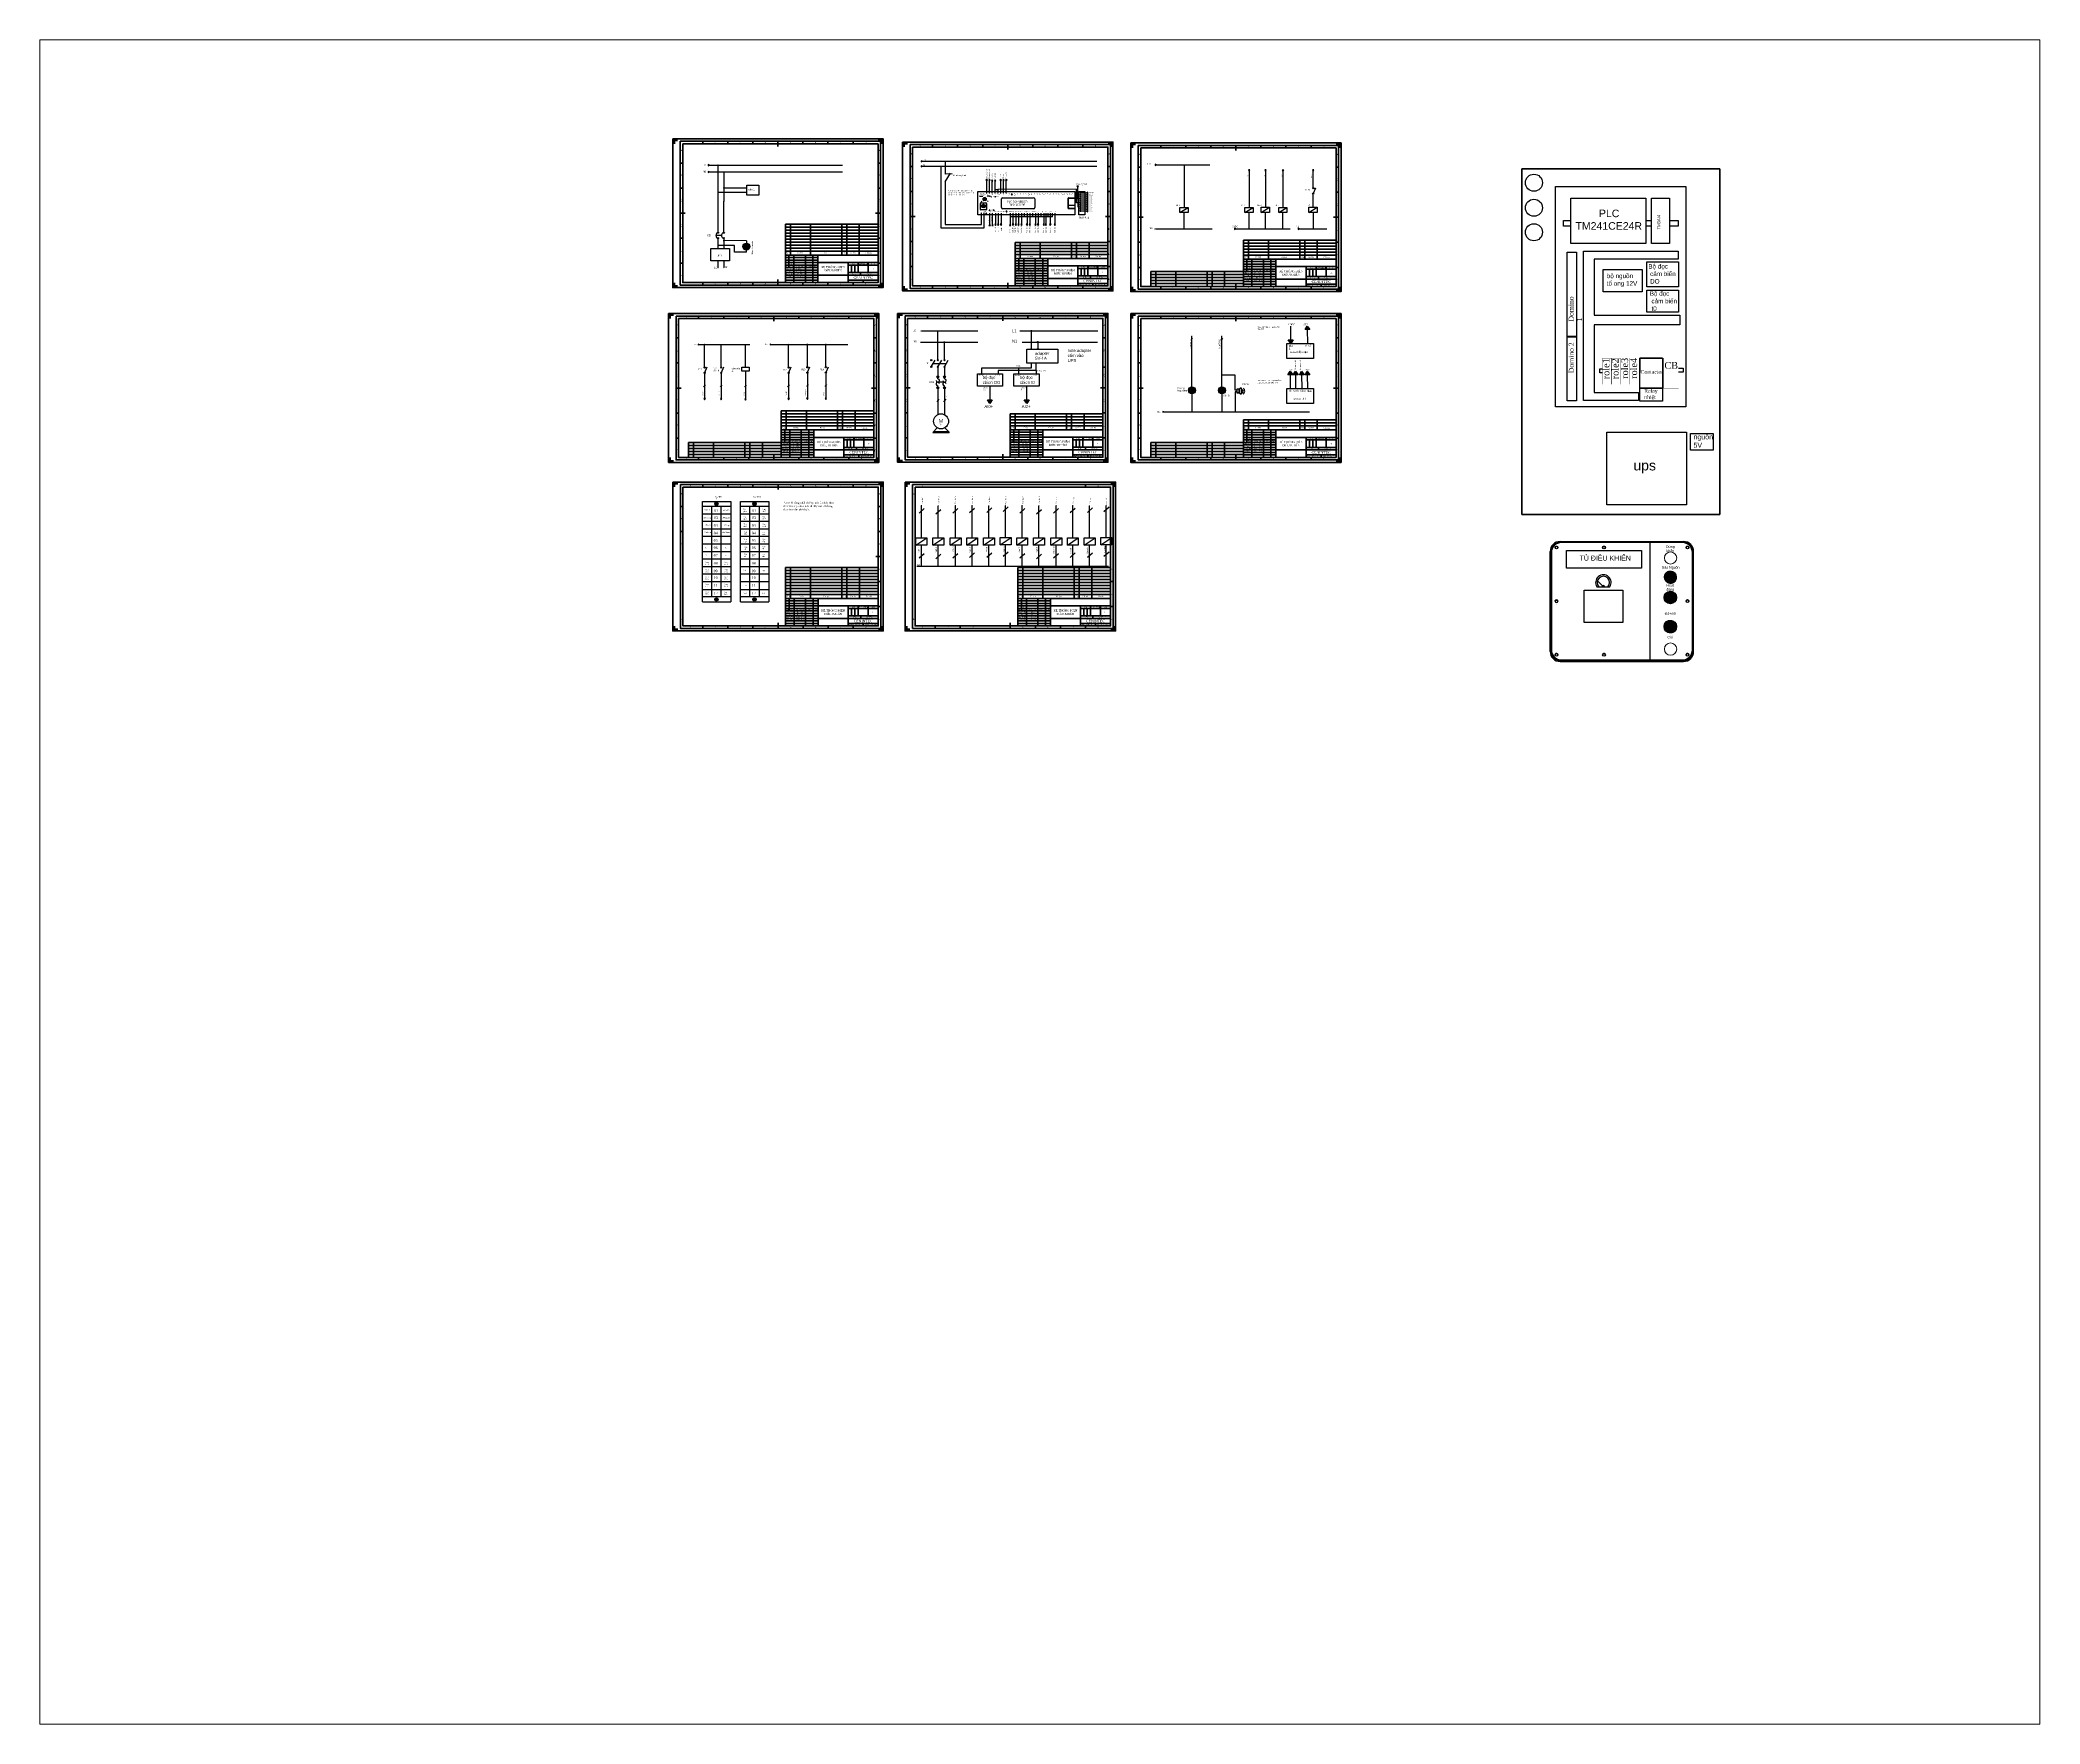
# Paper-space layout 'Layout2' of a CAD drawing. Header units: inches. Extents: x 1.65 to 9.92, y 0.8 to 7.76.
# The model-space entities are those that its viewports show. They can reach past a viewport. Long polylines and large blocks are cut down to what shows.
import ezdxf
from ezdxf.enums import TextEntityAlignment as Align

# ---------------------------------------------------------------- set-up
doc = ezdxf.new("R2010")
doc.units = ezdxf.units.IN
doc.header["$MEASUREMENT"] = 0
doc.linetypes.add('DASHED', pattern=[0.75, 0.5, -0.25])
doc.linetypes.add('HIDDEN', pattern=[0.375, 0.25, -0.125])
for name, color, linetype in [('10', 1, 'Continuous'), ('2', 7, 'Continuous'), ('2t', 3, 'Continuous'), ('5', 5, 'HIDDEN'), ('chinhs', 7, 'Continuous'), ('duong chinh', 7, 'Continuous'), ('Khung', 7, 'Continuous'), ('MISC', 2, 'Continuous'), ('SYMS', 7, 'Continuous')]:
    doc.layers.add(name, color=color, linetype=linetype)
for name, color, linetype, lineweight in [('Khung ban ve', 5, 'Continuous', 70), ('Manh khung ten', 15, 'Continuous', 35), ('Net chu', 30, 'Continuous', 50), ('THIN', 5, 'Continuous', 25)]:
    doc.layers.add(name, color=color, linetype=linetype, lineweight=lineweight)
doc.styles.add('0907', font='arial.ttf', dxfattribs={"height": 20})
doc.styles.add('HNSTYLE', font='times.ttf', dxfattribs={"height": 2.5})
doc.styles.get("Standard").update_dxf_attribs({"font": 'times.ttf', "height": 4})
doc.styles.add('STYLE1', font='arial.ttf', dxfattribs={"height": 10})
doc.styles.add('WD', font='arial.ttf', dxfattribs={"height": 2.5})

# ---------------------------------------------------------------- blocks, each defined once
blk = doc.blocks.new('dau-xen')
at = {"layer": 'THIN'}
for points in [[(0, 0), (5, 0), (0, 10), (5, 10)], [(0, 5), (0, 0), (10, 5), (10, 0)]]:
    blk.add_solid(points, dxfattribs=at)
blk = doc.blocks.new('out')
blk.add_hatch(color=256).paths.add_polyline_path([(1893.9, 2268), (1892.7, 2265.9), (1895.1, 2265.9)])
blk.add_lwpolyline([(1893.9, 2268), (1892.7, 2265.9), (1895.1, 2265.9)], close=True)
blk = doc.blocks.new('TEXT')
at = {"layer": '2', "style": 'HNSTYLE'}
blk.add_attdef('X1-10', (0, 0), '', height=2.5, dxfattribs=at)
blk = doc.blocks.new('Domino12')
at = {"layer": 'duong chinh', "linetype": 'Continuous', "lineweight": 25}
for p, q in [((1082.1, 853.9), (1077.2, 853.9)), ((1079.7, 851.5), (1079.7, 856.4)), ((1273.1, 853.9), (1268.2, 853.9)), ((1270.7, 851.4), (1270.7, 856.3))]:
    blk.add_line(p, q, dxfattribs=at)
for centre, radius in [((1079.7, 853.9), 3.38), ((1079.7, 853.9), 2.45), ((1270.7, 853.9), 3.38), ((1270.7, 853.9), 2.45)]:
    blk.add_circle(centre, radius, dxfattribs=at)
at = {"layer": 'Khung'}
for p, q in [((1074.9, 882), (1275.2, 882)), ((1074.9, 882), (1074.9, 844.1)), ((1084.9, 844.1), (1084.9, 882)), ((1099.9, 882), (1099.9, 844.1)), ((1115, 844.1), (1115, 882)), ((1130, 844.1), (1130, 882)), ((1145, 844.1), (1145, 882)), ((1160, 844.1), (1160, 882)), ((1175.1, 844.1), (1175.1, 882)), ((1190.1, 844.1), (1190.1, 882)), ((1205.1, 844.1), (1205.1, 882)), ((1220.2, 844.1), (1220.2, 882)), ((1235.2, 844.1), (1235.2, 882)), ((1250.2, 844.1), (1250.2, 882)), ((1265.2, 844.1), (1265.2, 882)), ((1275.2, 882), (1275.2, 844.1)), ((1074.9, 863.1), (1074.9, 825.3)), ((1084.9, 825.3), (1084.9, 863.1)), ((1084.9, 863), (1265.2, 863)), ((1084.9, 844.2), (1265.2, 844.2)), ((1099.9, 863.1), (1099.9, 825.3)), ((1115, 825.3), (1115, 863.1)), ((1130, 825.3), (1130, 863.1)), ((1145, 825.3), (1145, 863.1)), ((1160, 825.3), (1160, 863.1)), ((1175.1, 825.3), (1175.1, 863.1)), ((1190.1, 825.3), (1190.1, 863.1)), ((1205.1, 825.3), (1205.1, 863.1)), ((1220.2, 825.3), (1220.2, 863.1)), ((1235.2, 825.3), (1235.2, 863.1)), ((1250.2, 825.3), (1250.2, 863.1)), ((1265.2, 825.3), (1265.2, 863.1)), ((1275.2, 863.1), (1275.2, 825.3)), ((1275.2, 825.3), (1074.9, 825.3))]:
    blk.add_line(p, q, dxfattribs=at)
at = {"layer": '2', "xscale": 2.080000000000377, "yscale": 2.080000000000377, "zscale": 2.080000000000377, "rotation": 270}
for p, values in [((1089, 859.5), {'X1-10': '12'}), ((1105.2, 859.5), {'X1-10': '11'}), ((1120.5, 859.5), {'X1-10': '10'}), ((1133.9, 859.5), {'X1-10': '09'}), ((1149.6, 859.5), {'X1-10': '08'}), ((1165.1, 859.5), {'X1-10': '07'}), ((1180.4, 859.5), {'X1-10': '06'}), ((1195.1, 859.5), {'X1-10': '05'}), ((1209.6, 859.5), {'X1-10': '04'}), ((1224.9, 859.5), {'X1-10': '03'}), ((1240.3, 858.6), {'X1-10': '02'}), ((1254.7, 858.4), {'X1-10': '01'})]:
    blk.add_blockref('TEXT', p, dxfattribs=at).add_auto_attribs(values)
blk = doc.blocks.new('cuatu')
h = blk.add_hatch()
h.set_pattern_fill('ANSI31', color=3)
h.paths.add_polyline_path([(496.2, 308.5, 1), (471.8, 308.5, 1)])
h = blk.add_hatch(color=2)
h.dxf.hatch_style = 1
edge = h.paths.add_edge_path()
edge.add_ellipse((484, 268), major_axis=(-12.5, 0), ratio=0.997996, start_angle=0, end_angle=360)
h = blk.add_hatch()
h.set_pattern_fill('ANSI31', color=1)
edge = h.paths.add_edge_path()
edge.add_ellipse((484, 210), major_axis=(-12.5, 0), ratio=0.997996, start_angle=0, end_angle=360)
at = {"color": 4}
for p, q in [((244, 160.3), (244, 360)), ((264, 380), (510.5, 380)), ((265.5, 378.5), (509, 378.5)), ((508, 377.8), (266.5, 377.8)), ((276.5, 326.9), (276.5, 361.9)), ((276.5, 361.9), (426.5, 361.9)), ((426.5, 361.9), (426.5, 326.9)), ((530.5, 160.3), (530.5, 360)), ((245.5, 161.8), (245.5, 358.5)), ((246.5, 357.8), (246.5, 163.5)), ((426.5, 326.9), (276.5, 326.9)), ((426.5, 326.9), (276.5, 326.9)), ((426.5, 326.9), (426.5, 326.9)), ((528, 163.5), (528, 357.8)), ((529, 161.8), (529, 358.5)), ((256.5, 254.3), (256.5, 254.3)), ((264, 140.3), (510.5, 140.3)), ((265.5, 141.8), (509, 141.8)), ((266.5, 143.5), (508, 143.5))]:
    blk.add_line(p, q, dxfattribs=at)
at = {"color": 4, "lineweight": 20}
for centre in [(484, 308.5), (484.5, 347), (484.5, 165.2)]:
    blk.add_circle(centre, 12.2, dxfattribs=at)
at = {"color": 4}
for centre, start, end in [((264, 360), 90, 180), ((265.5, 358.5), 90, 180), ((266.5, 357.8), 90, 180), ((508, 357.8), 0, 90), ((509, 358.5), 0, 90), ((510.5, 360), 0, 90), ((264, 160.3), 180, 270), ((265.5, 161.8), 180, 270), ((266.5, 163.5), 180, 269.9948), ((508, 163.5), 269.9948, 0), ((509, 161.8), 270, 0), ((510.5, 160.3), 270, 0)]:
    blk.add_arc(centre, 20, start, end, dxfattribs=at)
for centre, major_axis in [((256.5, 367.8), (2.75, 0)), ((351.5, 367.8), (-2.75, 0)), ((518, 367.8), (-2.75, 0)), ((484, 268), (-12.5, 0)), ((518, 260.8), (-2.75, 0)), ((484, 210), (-12.5, 0)), ((256.5, 153.8), (2.75, 0)), ((351.5, 153.8), (-2.75, 0)), ((518, 153.8), (-2.75, 0))]:
    blk.add_ellipse(centre, major_axis=major_axis, ratio=0.997996, dxfattribs=at)
at = {"color": 4, "extrusion": (0, 0, -1)}
blk.add_ellipse((256.5, 260.8), major_axis=(2.75, 0), ratio=0.997996, dxfattribs=at)
at = {"color": 4}
for points, weights in [([(259.2, 367.6), (259.1, 370.2), (256.5, 370.2), (253.9, 370.2), (253.8, 367.6)], [1, 0.727267865713, 1, 0.727267865712, 1]), ([(259.2, 367.6), (259.1, 370.2), (256.5, 370.2), (253.9, 370.2), (253.8, 367.6)], [1, 0.72719904017, 1, 0.72719904017, 1]), ([(259.2, 367.6), (259.1, 370.1), (256.5, 370.1), (253.9, 370.1), (253.8, 367.6)], [1, 0.733119347019, 1, 0.73311934702, 1]), ([(354.2, 367.6), (354.1, 370.2), (351.5, 370.2), (348.9, 370.2), (348.8, 367.6)], [1, 0.727233666503, 1, 0.7272336665, 1]), ([(354.2, 367.6), (354.1, 370.2), (351.5, 370.2), (348.9, 370.2), (348.8, 367.6)], [1, 0.727210582002, 1, 0.727210582004, 1]), ([(354.2, 367.6), (354.1, 370.1), (351.5, 370.1), (348.9, 370.1), (348.8, 367.6)], [1, 0.733114135782, 1, 0.733114135778, 1]), ([(520.7, 367.6), (520.6, 370.2), (518, 370.2), (515.4, 370.2), (515.3, 367.6)], [1, 0.727202542363, 1, 0.727202542361, 1]), ([(520.7, 367.6), (520.6, 370.2), (518, 370.2), (515.4, 370.2), (515.3, 367.6)], [1, 0.727206044589, 1, 0.727206044592, 1]), ([(520.7, 367.6), (520.6, 370.1), (518, 370.1), (515.4, 370.1), (515.3, 367.6)], [1, 0.73312250947, 1, 0.733122509468, 1]), ([(253.8, 260.6), (253.9, 263.2), (256.5, 263.2), (259.1, 263.2), (259.2, 260.6)], [1, 0.727199039958, 1, 0.727199039957, 1]), ([(253.8, 260.6), (253.9, 263.2), (256.5, 263.2), (259.1, 263.2), (259.2, 260.6)], [1, 0.72720254217, 1, 0.72720254217, 1]), ([(253.8, 260.6), (253.9, 263.1), (256.5, 263.1), (259.1, 263.1), (259.2, 260.6)], [1, 0.733122509427, 1, 0.733122509428, 1]), ([(520.7, 260.6), (520.6, 263.2), (518, 263.2), (515.4, 263.2), (515.3, 260.6)], [1, 0.727199039958, 1, 0.727199039957, 1]), ([(520.7, 260.6), (520.6, 263.2), (518, 263.2), (515.4, 263.2), (515.3, 260.6)], [1, 0.72720254217, 1, 0.72720254217, 1]), ([(520.7, 260.6), (520.6, 263.1), (518, 263.1), (515.4, 263.1), (515.3, 260.6)], [1, 0.733122509427, 1, 0.733122509428, 1]), ([(259.2, 153.6), (259.1, 156.2), (256.5, 156.2), (253.9, 156.2), (253.8, 153.6)], [1, 0.727267866448, 1, 0.727267866449, 1]), ([(259.2, 153.6), (259.1, 156.2), (256.5, 156.2), (253.9, 156.2), (253.8, 153.6)], [1, 0.727199040124, 1, 0.727199040126, 1]), ([(259.2, 153.6), (259.1, 156.1), (256.5, 156.1), (253.9, 156.1), (253.8, 153.6)], [1, 0.733119346775, 1, 0.733119346774, 1]), ([(354.2, 153.6), (354.1, 156.2), (351.5, 156.2), (348.9, 156.2), (348.8, 153.6)], [1, 0.727233666946, 1, 0.727233666949, 1]), ([(354.2, 153.6), (354.1, 156.2), (351.5, 156.2), (348.9, 156.2), (348.8, 153.6)], [1, 0.727187498234, 1, 0.727187498235, 1]), ([(354.2, 153.6), (354.1, 156.1), (351.5, 156.1), (348.9, 156.1), (348.8, 153.6)], [1, 0.733129769259, 1, 0.733129769259, 1]), ([(520.7, 153.6), (520.6, 156.2), (518, 156.2), (515.4, 156.2), (515.3, 153.6)], [1, 0.72720254288, 1, 0.727202542882, 1]), ([(520.7, 153.6), (520.6, 156.2), (518, 156.2), (515.4, 156.2), (515.3, 153.6)], [1, 0.727206044074, 1, 0.727206044075, 1]), ([(520.7, 153.6), (520.6, 156.1), (518, 156.1), (515.4, 156.1), (515.3, 153.6)], [1, 0.733120928185, 1, 0.733120928185, 1])]:
    blk.add_rational_spline(points, weights, degree=2, knots=[0, 0, 0, 0.5, 0.5, 1, 1, 1], dxfattribs=at)
at = {"layer": 'SYMS'}
for p, q in [((444, 140.3), (444, 380)), ((337.3, 289.5), (363.2, 289.5)), ((350.3, 289.5), (339, 301))]:
    blk.add_line(p, q, dxfattribs=at)
blk.add_lwpolyline([(311.8, 282.5), (388.8, 282.5), (388.8, 218.5), (311.8, 218.5)], close=True, dxfattribs=at)
for centre, radius, start, end in [((350.3, 298), 15.5, 326.7436, 213.2564), ((350.3, 298), 12.5, 317.167, 222.833), ((350.3, 289.5), 2.5, 0, 180)]:
    blk.add_arc(centre, radius, start, end, dxfattribs=at)
at = {"color": 4, "lineweight": 20, "attachment_point": 5, "style": 'WD'}
for s, insert, char_height, width in [('Dừng khẩn', (484, 365.5), 5, 30.146), ('TỦ ĐIỀU KHIỂN', (354, 346.7), 10, 102.173), ('Báo Nguồn', (484.7, 327.5), 5, 48.877), ('Hoạt động', (483.7, 287.6), 5, 30.146), ('Đỏ+nút ', (484.2, 236.2), 5, 30.146), ('Còi', (483.3, 188.9), 5, 30.146)]:
    blk.add_mtext(s, dxfattribs=dict(at, insert=insert, char_height=char_height, width=width))
blk = doc.blocks.new('contactor1')
at = {"layer": '2', "color": 1, "lineweight": 25}
for p, q in [((566.6, 1912.3), (572, 1921.6)), ((575.7, 1912.3), (581, 1921.6)), ((584.8, 1912.3), (590.1, 1921.6))]:
    blk.add_line(p, q, dxfattribs=at)
at = {"layer": 'SYMS', "color": 1, "linetype": 'DASHED', "ltscale": 10}
blk.add_line((569.3, 1916.9), (587.4, 1916.9), dxfattribs=at)
at = {"layer": 'SYMS', "color": 1}
for centre in [(566.6, 1921.5), (566.6, 1912.3), (575.7, 1921.5), (575.7, 1912.3), (584.8, 1921.5), (584.8, 1912.3)]:
    blk.add_circle(centre, 0.832, dxfattribs=at)
blk = doc.blocks.new('relay_nhiet')
at = {"layer": 'SYMS', "color": 1}
for p, q in [((612.2, 1857.7), (612.2, 1862)), ((612.2, 1839.9), (612.2, 1844.2))]:
    blk.add_line(p, q, dxfattribs=at)
for centre in [(612.2, 1862), (612.2, 1839.9)]:
    blk.add_circle(centre, 2, dxfattribs=at)
for centre, start, end in [((612.2, 1854.3), 180, 90), ((612.2, 1847.6), 359.6379, 270)]:
    blk.add_arc(centre, 3.39, start, end, dxfattribs=at)

msp = doc.modelspace()

# ---------------------------------------------------------------- hatches: boundary and pattern name
for points in [[(1076.8, 2285), (1075.4, 2282.5), (1078.3, 2282.5)], [(1071.5, 2196.1), (1070.1, 2193.6), (1072.9, 2193.6)]]:
    msp.add_hatch(color=256).paths.add_polyline_path(points)
h = msp.add_hatch(color=3)
edge = h.paths.add_edge_path()
edge.add_arc((1076.8, 2265.7), 0.32, 0, 360)
h = msp.add_hatch(color=3)
edge = h.paths.add_edge_path()
edge.add_arc((1082.3, 2265.7), 0.32, 0, 360)
h = msp.add_hatch(color=256)
edge = h.paths.add_edge_path()
edge.add_arc((1104.3, 2254.1), 0.209, 0, 360)
at = {"layer": '10'}
h = msp.add_hatch(color=3, dxfattribs=at)
h.dxf.hatch_style = 1
h.paths.add_polyline_path([(1242.2, 2246.5, 1), (1241.1, 2246.5, 1)])
at = {"layer": '2'}
for color, points in [(0, [(931.1, 2321.8), (929.4, 2322.8), (929.4, 2320.8)]), (0, [(931, 2311.8), (929.3, 2312.8), (929.3, 2310.8)]), (256, [(1413.4, 1821.5), (1411.7, 1822.4), (1411.7, 1820.5)])]:
    msp.add_hatch(color=color, dxfattribs=at).paths.add_polyline_path(points)
at = {"layer": '2', "lineweight": 25}
for color, points in [(256, [(1398.7, 2314.6), (1396.5, 2315.8), (1396.5, 2313.4)]), (256, [(505.9, 2300.4), (503.8, 2301.6), (503.8, 2299.2)]), (256, [(506.1, 2314.1), (503.9, 2315.3), (503.9, 2312.9)]), (0, [(1049.4, 2257.8, 1), (1048.2, 2257.8, 1)]), (0, [(1049.4, 2257.8, 1), (1048.2, 2257.8, 1)]), (0, [(1055, 2257.8, 1), (1053.8, 2257.8, 1)]), (0, [(1060.6, 2257.8, 1), (1059.4, 2257.8, 1)]), (0, [(1066.2, 2257.8, 1), (1065, 2257.8, 1)]), (0, [(1071.8, 2257.8, 1), (1070.6, 2257.8, 1)]), (0, [(1077.4, 2257.8, 1), (1076.2, 2257.8, 1)]), (0, [(1083, 2257.8, 1), (1081.8, 2257.8, 1)]), (0, [(1083, 2257.8, 1), (1081.8, 2257.8, 1)]), (0, [(1083, 2257.8, 1), (1081.8, 2257.8, 1)]), (0, [(1088.5, 2257.8, 1), (1087.3, 2257.8, 1)]), (0, [(1094.2, 2257.8, 1), (1093, 2257.8, 1)]), (0, [(1099.7, 2257.9, 1), (1098.5, 2257.9, 1)]), (0, [(1099.8, 2257.9, 1), (1098.6, 2257.9, 1)]), (0, [(1099.8, 2257.8, 1), (1098.6, 2257.8, 1)]), (0, [(1105.3, 2257.9, 1), (1104.1, 2257.9, 1)]), (0, [(1110.9, 2257.9, 1), (1109.7, 2257.9, 1)]), (0, [(1116.5, 2257.9, 1), (1115.3, 2257.9, 1)]), (0, [(1122.1, 2257.9, 1), (1120.9, 2257.9, 1)]), (0, [(1127.7, 2257.9, 1), (1126.5, 2257.9, 1)]), (0, [(1133.3, 2257.9, 1), (1132.1, 2257.9, 1)]), (0, [(1133.3, 2257.9, 1), (1132.1, 2257.9, 1)]), (0, [(1133.3, 2257.9, 1), (1132.1, 2257.9, 1)]), (0, [(1138.9, 2257.9, 1), (1137.7, 2257.9, 1)]), (0, [(1144.5, 2257.9, 1), (1143.3, 2257.9, 1)]), (0, [(1150.1, 2257.9, 1), (1148.9, 2257.9, 1)]), (0, [(1150.1, 2257.9, 1), (1148.9, 2257.9, 1)]), (0, [(1155.7, 2257.9, 1), (1154.5, 2257.9, 1)]), (0, [(1161.2, 2257.9, 1), (1160, 2257.9, 1)]), (0, [(1161.3, 2257.9, 1), (1160.1, 2257.9, 1)]), (0, [(1161.3, 2257.9, 1), (1160.1, 2257.9, 1)]), (0, [(1166.8, 2257.9, 1), (1165.6, 2257.9, 1)]), (0, [(1172.4, 2257.9, 1), (1171.2, 2257.9, 1)]), (0, [(1178, 2257.9, 1), (1176.8, 2257.9, 1)]), (0, [(1182.4, 2257.9, 1), (1181.2, 2257.9, 1)]), (0, [(1182.4, 2257.9, 1), (1181.2, 2257.9, 1)]), (0, [(1188, 2257.9, 1), (1186.8, 2257.9, 1)]), (0, [(1193.5, 2257.9, 1), (1192.3, 2257.9, 1)]), (0, [(1193.6, 2257.9, 1), (1192.4, 2257.9, 1)]), (0, [(1193.6, 2257.9, 1), (1192.4, 2257.9, 1)]), (0, [(1199.1, 2257.9, 1), (1197.9, 2257.9, 1)]), (0, [(1204.7, 2257.9, 1), (1203.5, 2257.9, 1)]), (0, [(1210.3, 2257.9, 1), (1209.1, 2257.9, 1)]), (0, [(1215.2, 2257.6, 1), (1214, 2257.6, 1)]), (0, [(1220.8, 2257.6, 1), (1219.6, 2257.6, 1)]), (0, [(1226.4, 2257.6, 1), (1225.2, 2257.6, 1)]), (0, [(1231.7, 2257.6, 1), (1230.5, 2257.6, 1)]), (0, [(1050.4, 2219.2, 1), (1049.2, 2219.2, 1)]), (0, [(1055.2, 2219.2, 1), (1054, 2219.2, 1)]), (0, [(1059.8, 2219.2, 1), (1058.6, 2219.2, 1)]), (0, [(1066.8, 2218.1, 1), (1065.6, 2218.1, 1)]), (0, [(1072.4, 2218.1, 1), (1071.2, 2218.1, 1)]), (0, [(1078, 2218.1, 1), (1076.8, 2218.1, 1)]), (0, [(1083.6, 2218.1, 1), (1082.4, 2218.1, 1)]), (0, [(1089.2, 2218.1, 1), (1088, 2218.1, 1)]), (0, [(1094.8, 2218.1, 1), (1093.6, 2218.1, 1)]), (0, [(1100.4, 2218.1, 1), (1099.2, 2218.1, 1)]), (0, [(1107.5, 2218.1, 1), (1106.3, 2218.1, 1)]), (0, [(1107.5, 2218.1, 1), (1106.3, 2218.1, 1)]), (0, [(1113.1, 2218.1, 1), (1111.9, 2218.1, 1)]), (0, [(1118.7, 2218.1, 1), (1117.5, 2218.1, 1)]), (0, [(1124.3, 2218.1, 1), (1123.1, 2218.1, 1)]), (0, [(1129.9, 2218.1, 1), (1128.7, 2218.1, 1)]), (0, [(1135.5, 2218.1, 1), (1134.3, 2218.1, 1)]), (0, [(1141, 2218.1, 1), (1139.8, 2218.1, 1)]), (0, [(1141.1, 2218.1, 1), (1139.9, 2218.1, 1)]), (0, [(1141.1, 2218.1, 1), (1139.9, 2218.1, 1)]), (0, [(1146.6, 2218.1, 1), (1145.4, 2218.1, 1)]), (0, [(1152.2, 2218.1, 1), (1151, 2218.1, 1)]), (0, [(1157.8, 2218.1, 1), (1156.6, 2218.1, 1)]), (0, [(1163.2, 2218.1, 1), (1162, 2218.1, 1)]), (0, [(1168.8, 2218.1, 1), (1167.6, 2218.1, 1)]), (0, [(1174.4, 2218.1, 1), (1173.2, 2218.1, 1)]), (0, [(1178.5, 2218.1, 1), (1177.3, 2218.1, 1)]), (0, [(1183.1, 2218.1, 1), (1181.9, 2218.1, 1)]), (0, [(1187.4, 2218.1, 1), (1186.2, 2218.1, 1)]), (0, [(1192, 2218.1, 1), (1190.8, 2218.1, 1)]), (0, [(1196.4, 2218.1, 1), (1195.2, 2218.1, 1)]), (256, [(1397.1, 2186.7), (1395, 2187.9), (1395, 2185.4)]), (3, [(1454.4, 2186.8, 1), (1453.2, 2186.8, 1)]), (3, [(1584.4, 2186.8, 1), (1583.2, 2186.8, 1)]), (3, [(1617, 2187.3, 1), (1615.8, 2187.3, 1)]), (3, [(1651.9, 2186.9, 1), (1650.7, 2186.9, 1)]), (3, [(1712.1, 2186.6, 1), (1710.9, 2186.6, 1)]), (256, [(523.5, 2107.4), (524.7, 2109.5), (522.3, 2109.5)]), (256, [(535.2, 2107.7), (534, 2109.8), (536.5, 2109.8)]), (256, [(485.7, 1955.8), (484, 1956.8), (484, 1954.9)]), (256, [(629.2, 1956.1), (627.5, 1957.1), (627.5, 1955.1)]), (256, [(930.3, 1960.8), (928.1, 1962), (928.1, 1959.6)]), (256, [(930.6, 1983), (928.5, 1984.2), (928.5, 1981.8)]), (256, [(1469.7, 1972.5), (1470.7, 1974.2), (1468.7, 1974.2)]), (256, [(1529.6, 1972.5), (1530.6, 1974.2), (1528.6, 1974.2)]), (256, [(929.8, 1633.7), (930.8, 1635.4), (928.8, 1635.4)]), (256, [(963.4, 1633.7), (964.4, 1635.4), (962.5, 1635.4)]), (256, [(997.9, 1633.7), (998.9, 1635.4), (997, 1635.4)]), (256, [(1030.9, 1633.7), (1031.9, 1635.4), (1030, 1635.4)]), (256, [(1064.4, 1633.7), (1065.4, 1635.4), (1063.5, 1635.4)]), (256, [(1097.8, 1634.4), (1098.8, 1636.1), (1096.8, 1636.1)]), (256, [(1130.8, 1633.7), (1131.8, 1635.4), (1129.8, 1635.4)]), (256, [(1164.4, 1633.7), (1165.4, 1635.4), (1163.5, 1635.4)]), (256, [(1198.9, 1633.7), (1199.9, 1635.4), (1198, 1635.4)]), (256, [(1231.9, 1633.7), (1232.9, 1635.4), (1231, 1635.4)]), (256, [(1265.4, 1633.7), (1266.4, 1635.4), (1264.5, 1635.4)]), (256, [(1298.8, 1634.4), (1299.8, 1636.1), (1297.8, 1636.1)]), (256, [(921.4, 1513.2), (919.8, 1514.2), (919.8, 1512.2)]), (3, [(930.4, 1513.1, 1), (929.2, 1513.1, 1)]), (3, [(964.1, 1513.1, 1), (962.9, 1513.1, 1)]), (3, [(998.6, 1513.1, 1), (997.4, 1513.1, 1)]), (3, [(1031.6, 1513.1, 1), (1030.4, 1513.1, 1)]), (3, [(1065.1, 1513.1, 1), (1063.9, 1513.1, 1)]), (3, [(1098.4, 1513.8, 1), (1097.2, 1513.8, 1)])]:
    msp.add_hatch(color=color, dxfattribs=at).paths.add_polyline_path(points)
at = {"layer": 'MISC'}
h = msp.add_hatch(color=256, dxfattribs=at)
h.dxf.hatch_style = 1
h.paths.add_polyline_path([(1667.2, 1867.9, 1), (1666.2, 1867.9, 1)])
h.paths.add_polyline_path([(1677.9, 1867.9, 1), (1676.9, 1867.9, 1)])
h.paths.add_polyline_path([(1689.1, 1867.7, 1), (1690.1, 1867.7, 1)])
at = {"layer": 'SYMS'}
h = msp.add_hatch(color=3, dxfattribs=at)
h.dxf.hatch_style = 1
h.paths.add_polyline_path([(1243.1, 2272), (1240.2, 2272), (1241.6, 2269.5)])
h = msp.add_hatch(color=3, dxfattribs=at)
h.dxf.hatch_style = 1
h.paths.add_polyline_path([(585.5, 2146.9), (580.4, 2151.4), (575.8, 2146.3, 0.413839)])
h.paths.add_polyline_path([(575.8, 2146.3), (580.4, 2151.4), (575.1, 2155.9, 0.180276), (573.4, 2151.4, 0.214613)])
h.paths.add_polyline_path([(585, 2156.5, 0.423434), (575.1, 2155.9), (580.3, 2151.4), (580.4, 2151.4)])
h.paths.add_polyline_path([(585, 2156.5), (580.4, 2151.4), (585.5, 2146.9, 0.183637), (587.2, 2151.4, 0.20948)])
h = msp.add_hatch(color=1, dxfattribs=at)
h.dxf.hatch_style = 1
h.paths.add_polyline_path([(1148, 1946.8, 1), (1150, 1946.8, 1)])
h.paths.add_polyline_path([(1163.2, 1960.9, 1), (1161.2, 1960.9, 1)])
h.paths.add_polyline_path([(1163.2, 1946.9, 1), (1161.2, 1946.9, 1)])
h = msp.add_hatch(color=256, dxfattribs=at)
h.dxf.hatch_style = 1
h.paths.add_polyline_path([(1149.9, 1983, 1), (1148.2, 1983, 1)])
h = msp.add_hatch(color=1, dxfattribs=at)
h.dxf.hatch_style = 1
h.paths.add_polyline_path([(1148.2, 1983, 1), (1149.9, 1983, 1)])
h = msp.add_hatch(color=3, dxfattribs=at)
h.dxf.hatch_style = 1
h.paths.add_polyline_path([(1161.2, 1960.9, 1), (1163.2, 1960.9, 1)])
h.paths.add_polyline_path([(1163.2, 1946.9, 1), (1161.2, 1946.9, 1)])
h = msp.add_hatch(color=2, dxfattribs=at)
h.dxf.hatch_style = 1
h.paths.add_polyline_path([(1469.6, 1864.4), (1464.5, 1869, 0.183306), (1462.8, 1864.4, 0.214278), (1465.1, 1859.3)])
h.paths.add_polyline_path([(1474.2, 1869.7, 0.410781), (1464.5, 1869), (1469.6, 1864.4)])
h.paths.add_polyline_path([(1474.8, 1859.8, 0.188387), (1476.6, 1864.4, 0.217683), (1474.2, 1869.7), (1469.6, 1864.4)])
h.paths.add_polyline_path([(1474.8, 1859.8), (1469.6, 1864.4), (1465.1, 1859.3, 0.408845)])
h.paths.add_polyline_path([(1528.5, 1947), (1528.5, 1968.1), (1522.5, 1968.1), (1522.5, 1947)], flags=9)
h.paths.add_polyline_path([(1470.5, 1946.7), (1470.5, 1961.3), (1464.5, 1961.3), (1464.5, 1946.7)], flags=9)
h.paths.add_polyline_path([(1531.7, 1850.2), (1546.3, 1850.2), (1546.3, 1856.4), (1531.7, 1856.4)], flags=9)
h.paths.add_polyline_path([(1569.3, 1873.6), (1582.9, 1873.6), (1582.9, 1879.8), (1569.3, 1879.8)], flags=9)
h.paths.add_polyline_path([(1440.2, 1860.8), (1460.3, 1860.8), (1460.3, 1872), (1440.2, 1872)], flags=9)
h.paths.add_polyline_path([(1400.2, 1818.5), (1407, 1818.5), (1407, 1824.7), (1400.2, 1824.7)], flags=9)
h = msp.add_hatch(color=256, dxfattribs=at)
h.dxf.hatch_style = 1
h.paths.add_polyline_path([(1667.1, 1958), (1671.6, 1965), (1662.1, 1965)])
h = msp.add_hatch(color=256, dxfattribs=at)
h.dxf.hatch_style = 1
h.paths.add_polyline_path([(1700, 1992.7), (1695.5, 1985.7), (1705, 1985.7)])
h = msp.add_hatch(color=1, dxfattribs=at)
h.dxf.hatch_style = 1
h.paths.add_polyline_path([(1701.3, 1958, 1), (1700.3, 1958, 1)])
h = msp.add_hatch(color=3, dxfattribs=at)
h.dxf.hatch_style = 1
h.paths.add_polyline_path([(1159, 1903.7, 1), (1158, 1903.7, 1)])
h.paths.add_polyline_path([(1123.8, 1908.8, 1), (1122.8, 1908.8, 1)])
h = msp.add_hatch(color=1, dxfattribs=at)
h.dxf.hatch_style = 1
h.paths.add_polyline_path([(1123.8, 1908.8, 1), (1122.8, 1908.8, 1)])
h = msp.add_hatch(color=256, dxfattribs=at)
h.dxf.hatch_style = 1
h.paths.add_polyline_path([(1665.9, 1902.5), (1661.4, 1895.5), (1670.9, 1895.5)])
h = msp.add_hatch(color=256, dxfattribs=at)
h.dxf.hatch_style = 1
h.paths.add_polyline_path([(1676.6, 1902.5), (1672.1, 1895.5), (1681.6, 1895.5)])
h = msp.add_hatch(color=256, dxfattribs=at)
h.dxf.hatch_style = 1
h.paths.add_polyline_path([(1688.7, 1902.5), (1684.2, 1895.5), (1693.7, 1895.5)])
h = msp.add_hatch(color=256, dxfattribs=at)
h.dxf.hatch_style = 1
h.paths.add_polyline_path([(1700, 1902.5), (1695.5, 1895.5), (1705, 1895.5)])
h = msp.add_hatch(color=256, dxfattribs=at)
h.dxf.hatch_style = 1
h.paths.add_polyline_path([(1066.5, 1838.1), (1071, 1845.1), (1061.5, 1845.1)])
h = msp.add_hatch(color=256, dxfattribs=at)
h.dxf.hatch_style = 1
h.paths.add_polyline_path([(1140, 1838.1), (1144.5, 1845.1), (1135, 1845.1)])
h = msp.add_hatch(color=1, dxfattribs=at)
h.dxf.hatch_style = 1
h.paths.add_polyline_path([(1524.4, 1869, 0.183306), (1522.7, 1864.4, 0.214278), (1525, 1859.3), (1529.5, 1864.4)])
h.paths.add_polyline_path([(1534.1, 1869.7, 0.410781), (1524.4, 1869), (1529.5, 1864.4)])
h.paths.add_polyline_path([(1536.5, 1864.4, 0.217683), (1534.1, 1869.7), (1529.5, 1864.4), (1534.7, 1859.8, 0.188387)])
h.paths.add_polyline_path([(1534.7, 1859.8), (1529.5, 1864.4), (1525, 1859.3, 0.408845)])
h = msp.add_hatch(color=1, dxfattribs=at)
h.dxf.hatch_style = 1
h.paths.add_polyline_path([(1701.3, 1867.7, 1), (1700.3, 1867.7, 1)])

# ---------------------------------------------------------------- linework, layer by layer
at = {"color": 1}
for p, q in [((977.3, 2322.4), (977.3, 2296.1)), ((977.3, 2280.7), (977.3, 2195.2)), ((523.6, 2260.1), (581, 2260.1)), ((1049.8, 2195.2), (1049.8, 2218.6)), ((1106.9, 2218.1), (1106.9, 2211.6)), ((1106.9, 2211.6), (1123.7, 2211.6)), ((1106.9, 2211.6), (1106.9, 2196.1)), ((1123.7, 2211.6), (1151.9, 2211.6)), ((1135, 2218.1), (1135, 2211.6)), ((1151.7, 2218.2), (1151.7, 2211.7)), ((1168, 2218), (1168, 2211.5)), ((1182.5, 2211.5), (1182.5, 2218)), ((1191.4, 2211.5), (1191.4, 2218)), ((977.3, 2195.2), (1049.8, 2195.2))]:
    msp.add_line(p, q, dxfattribs=at)
for p, q in [((1060, 2258), (1060, 2282.5)), ((1065.5, 2258), (1065.5, 2282.5)), ((1088, 2257.8), (1088, 2282.3)), ((1093.5, 2257.8), (1093.5, 2282.3)), ((1099.2, 2258), (1099.2, 2282.5)), ((1046.9, 2251.8), (1052, 2251.8)), ((1047.4, 2225.7), (1047.4, 2237.7)), ((1048.6, 2238.9), (1058.4, 2238.9)), ((1052.8, 2244), (1052.8, 2248.2)), ((1052.8, 2248.2), (1054.3, 2248.2)), ((1053.6, 2245.1), (1052.8, 2244)), ((1052.8, 2244), (1059.1, 2244)), ((1052.9, 2236), (1054.5, 2236)), ((1052.9, 2235.6), (1052.9, 2236)), ((1053.6, 2245.1), (1053.6, 2247.1)), ((1053.6, 2247.1), (1058.2, 2247.1)), ((1053.6, 2245.1), (1058.2, 2245.1)), ((1054.2, 2245.1), (1054.2, 2247.1)), ((1054.3, 2249.3), (1055.1, 2249.3)), ((1054.3, 2248.2), (1054.3, 2249.3)), ((1054.5, 2235.6), (1054.5, 2236)), ((1054.8, 2245.1), (1054.8, 2247.1)), ((1055.1, 2249.7), (1056.7, 2249.7)), ((1055.1, 2249.3), (1055.1, 2249.7)), ((1055.4, 2245.1), (1055.4, 2247.1)), ((1055.9, 2245.1), (1055.9, 2247.1)), ((1056.5, 2245.1), (1056.5, 2247.1)), ((1056.7, 2249.3), (1056.7, 2249.7)), ((1056.7, 2249.3), (1057.5, 2249.3)), ((1057.1, 2245.1), (1057.1, 2247.1)), ((1057.5, 2248.2), (1057.5, 2249.3)), ((1057.5, 2248.2), (1059.1, 2248.2)), ((1057.6, 2245.1), (1057.6, 2247.1)), ((1058.2, 2245.1), (1058.2, 2247.1)), ((1058.2, 2245.1), (1059.1, 2244)), ((1059.1, 2248.2), (1059.1, 2244)), ((1059.6, 2237.7), (1059.6, 2225.7)), ((1065.8, 2251.8), (1061.1, 2251.8)), ((1076.8, 2265.7), (1076.8, 2265.7)), ((1089.5, 2229.5), (1089.5, 2246.5)), ((1091.9, 2248.9), (1153.6, 2248.9)), ((1111.3, 2255.2), (1109.2, 2255.2)), ((1111.1, 2254.8), (1109.5, 2254.8)), ((1110.9, 2254.4), (1109.7, 2254.4)), ((1110.7, 2254.1), (1109.9, 2254.1)), ((1110.3, 2256.7), (1110.3, 2255.2)), ((1156, 2246.5), (1156, 2229.5)), ((1222.4, 2228.1), (1222.4, 2247.8)), ((1223.6, 2249), (1236, 2249)), ((1223.6, 2229.4), (1223.6, 2246.6)), ((1224.8, 2247.8), (1236, 2247.8)), ((1236, 2249), (1236, 2226.9)), ((1584, 2268.9), (1584, 2229.7)), ((1616.6, 2269.4), (1616.6, 2230.2)), ((1651.5, 2268.9), (1651.5, 2229.7)), ((1058.4, 2224.5), (1048.6, 2224.5)), ((1050.5, 2230.3), (1050.5, 2234.5)), ((1050.5, 2234.5), (1052.1, 2234.5)), ((1051.4, 2231.4), (1050.5, 2230.3)), ((1050.5, 2230.3), (1056.9, 2230.3)), ((1051.4, 2231.4), (1051.4, 2233.5)), ((1051.4, 2233.5), (1056, 2233.5)), ((1051.4, 2231.4), (1056, 2231.4)), ((1052, 2231.4), (1052, 2233.5)), ((1052.1, 2235.6), (1052.9, 2235.6)), ((1052.1, 2234.5), (1052.1, 2235.6)), ((1052.6, 2231.4), (1052.6, 2233.5)), ((1053.1, 2231.4), (1053.1, 2233.5)), ((1053.7, 2231.4), (1053.7, 2233.5)), ((1054.3, 2231.4), (1054.3, 2233.5)), ((1054.5, 2235.6), (1055.3, 2235.6)), ((1054.9, 2231.4), (1054.9, 2233.5)), ((1055.3, 2234.5), (1055.3, 2235.6)), ((1055.3, 2234.5), (1056.9, 2234.5)), ((1055.4, 2231.4), (1055.4, 2233.5)), ((1056, 2231.4), (1056, 2233.5)), ((1056, 2231.4), (1056.9, 2230.3)), ((1056.9, 2234.5), (1056.9, 2230.3)), ((1060.1, 2216.6), (1058, 2216.6)), ((1059.9, 2216.2), (1058.2, 2216.2)), ((1059.7, 2215.8), (1058.4, 2215.8)), ((1059.4, 2215.4), (1058.6, 2215.4)), ((1059, 2218), (1059, 2216.6)), ((1066, 2224.3), (1067.1, 2224.3)), ((1073.8, 2224.3), (1072.6, 2224.3)), ((1077.4, 2218.1), (1077.4, 2193.6)), ((1082.9, 2218.1), (1082.9, 2193.6)), ((1088.6, 2218.1), (1088.6, 2193.6)), ((1153.6, 2227.1), (1091.9, 2227.1)), ((1100.8, 2221.2), (1098.7, 2221.2)), ((1100.6, 2220.8), (1098.9, 2220.8)), ((1100.3, 2220.4), (1099.1, 2220.4)), ((1100.1, 2220), (1099.3, 2220)), ((1099.7, 2222.6), (1099.7, 2221.2)), ((1112.5, 2218.1), (1112.5, 2193.6)), ((1118.1, 2218.1), (1118.1, 2193.6)), ((1123.5, 2218.1), (1123.5, 2193.6)), ((1129.5, 2218.1), (1129.5, 2193.6)), ((1140.5, 2218.1), (1140.5, 2193.6)), ((1146, 2218), (1146, 2193.5)), ((1157.5, 2218.1), (1157.5, 2193.6)), ((1162.5, 2218), (1162.5, 2193.5)), ((1174, 2218), (1174, 2193.5)), ((1178, 2218), (1178, 2193.5)), ((1186.9, 2218), (1186.9, 2193.5)), ((1195.9, 2218), (1195.9, 2193.5)), ((1222.4, 2233.9), (1236, 2233.9)), ((1236, 2226.9), (1223.6, 2226.9)), ((1224.8, 2228.2), (1236, 2228.2)), ((580.4, 2151.4), (580.3, 2151.4)), ((1469.7, 1871.1), (1469.7, 1972.5)), ((1529.6, 1871.1), (1529.6, 1972.5)), ((498.5, 1875.4), (495, 1871.3)), ((531.5, 1875.4), (528, 1871.3)), ((580, 1874.9), (576.5, 1870.8)), ((666.2, 1875.3), (662.6, 1871.3)), ((703.5, 1875.8), (700, 1871.8)), ((740.5, 1875.8), (737, 1871.8)), ((1469.6, 1864.6), (1469.6, 1864.4)), ((1469.7, 1857.3), (1469.7, 1821.5)), ((1529.5, 1864.6), (1529.5, 1864.4)), ((1529.6, 1857.3), (1529.6, 1821.5)), ((1559.7, 1861.4), (1559.7, 1861.4)), ((960.9, 1789.8), (952.2, 1780)), ((952.2, 1780), (985.4, 1780)), ((953.9, 1781.9), (983.8, 1781.9)), ((976.8, 1789.8), (985.5, 1780)), ((929.8, 1569.7), (929.8, 1634.2)), ((963.4, 1569.7), (963.4, 1633.7)), ((997.9, 1569.7), (997.9, 1634.2)), ((1030.9, 1569.7), (1030.9, 1634.2)), ((1064.4, 1569.7), (1064.4, 1633.7)), ((1097.8, 1570.4), (1097.8, 1605.2)), ((1130.8, 1569.7), (1130.8, 1634.2)), ((1164.4, 1569.7), (1164.4, 1633.7)), ((1198.9, 1569.7), (1198.9, 1634.2)), ((1231.9, 1569.7), (1231.9, 1634.2)), ((1265.4, 1569.7), (1265.4, 1633.7)), ((1298.8, 1570.4), (1298.8, 1605.2)), ((929.8, 1525), (929.8, 1555)), ((929.8, 1513.2), (929.8, 1525)), ((963.4, 1525), (963.4, 1555)), ((963.4, 1513.2), (963.4, 1525)), ((997.9, 1525), (997.9, 1555)), ((997.9, 1513.2), (997.9, 1525)), ((1030.9, 1525), (1030.9, 1555)), ((1030.9, 1513.2), (1030.9, 1525)), ((1064.4, 1525), (1064.4, 1555)), ((1064.4, 1513.2), (1064.4, 1525)), ((1097.8, 1525.7), (1097.8, 1555.7)), ((1097.8, 1513.9), (1097.8, 1525.7)), ((1130.8, 1513.2), (1130.8, 1555)), ((1164.4, 1513.2), (1164.4, 1555)), ((1198.9, 1513.2), (1198.9, 1555)), ((1231.9, 1513.2), (1231.9, 1555)), ((1265.4, 1513.2), (1265.4, 1555)), ((1298.8, 1513.2), (1298.8, 1555.7))]:
    msp.add_line(p, q)
at = {"color": 3}
for p, q in [((1071.2, 2257.8), (1071.2, 2283.3)), ((1076.8, 2257.8), (1076.8, 2283.3)), ((535.1, 2268.6), (580.8, 2268.6)), ((535.1, 2268.6), (535.1, 2241.3)), ((1076.8, 2265.7), (1082.3, 2265.7)), ((1082.3, 2265.7), (1082.3, 2258.1)), ((1066, 2193.6), (1066, 2218)), ((1071.5, 2193.6), (1071.5, 2218)), ((1397.1, 2186.7), (1409.1, 2186.7)), ((1409.1, 2186.7), (1509.8, 2186.8)), ((1557, 2186.7), (1569, 2186.7)), ((1569, 2186.7), (1665.5, 2186.8)), ((1684.2, 2186.8), (1739, 2186.8)), ((921.5, 1513.2), (1303.1, 1513.2))]:
    msp.add_line(p, q, dxfattribs=at)
at = {"lineweight": 25}
for p, q in [((964.8, 1846.8), (960.3, 1841.7)), ((978.3, 1846.6), (973.8, 1841.5))]:
    msp.add_line(p, q, dxfattribs=at)
for points in [[(1076.8, 2285), (1075.4, 2282.5), (1078.3, 2282.5)], [(1071.5, 2196.1), (1070.1, 2193.6), (1072.9, 2193.6)], [(918.9, 1569.7), (940.7, 1569.7), (940.7, 1555), (918.9, 1555)], [(952.6, 1569.7), (974.3, 1569.7), (974.3, 1555), (952.6, 1555)], [(987.1, 1569.7), (1008.8, 1569.7), (1008.8, 1555), (987.1, 1555)], [(1020.1, 1569.7), (1041.8, 1569.7), (1041.8, 1555), (1020.1, 1555)], [(1053.6, 1569.7), (1075.3, 1569.7), (1075.3, 1555), (1053.6, 1555)], [(1086.9, 1570.4), (1108.7, 1570.4), (1108.7, 1555.7), (1086.9, 1555.7)], [(1119.9, 1569.7), (1141.7, 1569.7), (1141.7, 1555), (1119.9, 1555)], [(1153.6, 1569.7), (1175.3, 1569.7), (1175.3, 1555), (1153.6, 1555)], [(1188.1, 1569.7), (1209.8, 1569.7), (1209.8, 1555), (1188.1, 1555)], [(1221.1, 1569.7), (1242.8, 1569.7), (1242.8, 1555), (1221.1, 1555)], [(1254.6, 1569.7), (1276.3, 1569.7), (1276.3, 1555), (1254.6, 1555)], [(1287.9, 1570.4), (1309.7, 1570.4), (1309.7, 1555.7), (1287.9, 1555.7)]]:
    msp.add_lwpolyline(points, close=True)
at = {"color": 2}
msp.add_lwpolyline([(581, 2274.4), (605.4, 2274.4), (605.4, 2254.2), (581, 2254.2)], close=True, dxfattribs=at)
msp.add_circle((1104.3, 2254.1), 0.209)
for centre, radius, start, end in [((1046.9, 2253), 1.2, 180, 270), ((1048.6, 2237.7), 1.2, 90, 180), ((1050.4, 2242.6), 1.2, 180, 270), ((1058.4, 2237.7), 1.2, 0, 90), ((1061.5, 2242.7), 1.2, 271.3114, 1.3114), ((1065.8, 2253), 1.2, 270, 0), ((1069.7, 2251.8), 1.2, 180, 270), ((1076.6, 2251.8), 1.2, 270, 0), ((1091.9, 2246.5), 2.4, 90, 180), ((1110.3, 2255), 1.21, 0, 180), ((1153.6, 2246.5), 2.4, 0, 90), ((1223.6, 2247.8), 1.2, 90, 180), ((1224.8, 2246.6), 1.2, 90, 180), ((1048.6, 2225.7), 1.2, 180, 270), ((1059, 2216.4), 1.21, 0, 180), ((1058.4, 2225.7), 1.2, 270, 0), ((1066, 2223.1), 1.2, 90, 180), ((1073.8, 2223.1), 1.2, 0, 90), ((1091.9, 2229.5), 2.4, 180, 270), ((1099.7, 2221), 1.21, 0, 180), ((1153.6, 2229.5), 2.4, 270, 0), ((1223.6, 2228.1), 1.2, 180, 270), ((1224.8, 2229.4), 1.2, 180, 270)]:
    msp.add_arc(centre, radius, start, end)
at = {"layer": '10'}
for p, q in [((556.5, 2153.5), (523.6, 2153.5)), ((556.5, 2140.4), (556.5, 2153.5)), ((580.4, 2140.4), (556.5, 2140.4))]:
    msp.add_line(p, q, dxfattribs=at)
msp.add_circle((1241.7, 2246.5), 0.518, dxfattribs=at)
at = {"layer": '2', "color": 1}
msp.add_line((931.1, 2321.8), (1280.1, 2321.8), dxfattribs=at)
at = {"layer": '2', "color": 3, "lineweight": 25}
msp.add_line((505.9, 2300.4), (772.1, 2300.4), dxfattribs=at)
at = {"layer": '2', "color": 1, "lineweight": 25}
for p, q in [((506.2, 2314.1), (772.1, 2314.1)), ((1397, 2314.5), (1505.7, 2314.6)), ((485.7, 1955.8), (587.5, 1955.8)), ((629.2, 1956.1), (658.9, 1956.1)), ((658.9, 1956.1), (782.9, 1956.1))]:
    msp.add_line(p, q, dxfattribs=at)
at = {"layer": '2', "color": 3}
for p, q in [((931, 2311.8), (1280.1, 2311.8)), ((1412.9, 1821.5), (1704.6, 1821.5))]:
    msp.add_line(p, q, dxfattribs=at)
at = {"layer": '2', "lineweight": 25}
for p, q in [((1454, 2314.1), (1454, 2229.7)), ((1584, 2302), (1584, 2237.1)), ((1616.6, 2302), (1616.7, 2237.6)), ((1651.5, 2301.5), (1651.5, 2237.2)), ((1454, 2186.7), (1454, 2219.2)), ((1584, 2186.7), (1584, 2219.2)), ((1616.6, 2187.2), (1616.6, 2219.7)), ((1651.5, 2186.8), (1651.5, 2219.2))]:
    msp.add_line(p, q, dxfattribs=at)
at = {"layer": '2', "color": 0, "lineweight": 25}
for p, q in [((585.5, 2146.8), (575.1, 2155.9)), ((575.7, 2146.2), (585.1, 2156.6)), ((1464.5, 1869), (1474.9, 1859.7)), ((1465.1, 1859.3), (1474.2, 1869.6)), ((1524.4, 1869), (1534.8, 1859.7)), ((1525, 1859.3), (1534.1, 1869.6))]:
    msp.add_line(p, q, dxfattribs=at)
at = {"layer": '2', "color": 0}
for p, q in [((2364, 1928.9), (2409, 1928.9)), ((2364, 1868.9), (2364, 1928.9))]:
    msp.add_line(p, q, dxfattribs=at)
for points in [[(931.1, 2321.8), (929.4, 2322.8), (929.4, 2320.8)], [(931, 2311.8), (929.3, 2312.8), (929.3, 2310.8)]]:
    msp.add_lwpolyline(points, close=True, dxfattribs=at)
at = {"layer": '2', "color": 1}
for points, const_width in [([(977.3, 2321.2, 1), (977.3, 2322.4, 1)], 1.2), ([(1454.2, 2314.1, 1), (1454.2, 2315.3, 1)], 1.2), ([(523.6, 2313.3, 1), (523.6, 2314.8, 1)], 1.5), ([(523.6, 2259.4, 1), (523.6, 2260.9, 1)], 1.5), ([(1106.9, 2211, 1), (1106.9, 2212.2, 1)], 1.2), ([(1135, 2211, 1), (1135, 2212.2, 1)], 1.2), ([(1151.7, 2211.1, 1), (1151.7, 2212.3, 1)], 1.2), ([(1168, 2210.9, 1), (1168, 2212.1, 1)], 1.2), ([(1182.5, 2210.9, 1), (1182.5, 2212.1, 1)], 1.2), ([(1191.4, 2210.9, 1), (1191.4, 2212.1, 1)], 1.2), ([(524, 2152.8, 1), (524, 2154.2, 1)], 1.5)]:
    msp.add_lwpolyline(points, format="xyb", close=True, dxfattribs=dict(at, const_width=const_width))
at = {"layer": '2', "lineweight": 25}
for points in [[(1398.6, 2314.6), (1396.5, 2315.8), (1396.5, 2313.4)], [(505.9, 2300.4), (503.8, 2301.6), (503.8, 2299.2)], [(506.1, 2314.1), (503.9, 2315.3), (503.9, 2312.9)], [(485.7, 1955.8), (484, 1956.8), (484, 1954.9)], [(629.2, 1956.1), (627.5, 1957.1), (627.5, 1955.1)]]:
    msp.add_lwpolyline(points, close=True, dxfattribs=at)
at = {"layer": '2', "color": 3}
for points, const_width in [([(535.1, 2299.6, 1), (535.1, 2301.1, 1)], 1.5), ([(968.4, 2311.2, 1), (968.4, 2312.4, 1)], 1.2), ([(535.1, 2267.8, 1), (535.1, 2269.3, 1)], 1.5), ([(535, 2162.5, 1), (535, 2164, 1)], 1.5)]:
    msp.add_lwpolyline(points, format="xyb", close=True, dxfattribs=dict(at, const_width=const_width))
at = {"layer": '2', "color": 0, "lineweight": 25}
msp.add_lwpolyline([(1236, 2215.1), (1042.3, 2215.1), (1042.3, 2261.3), (1236, 2261.3)], dxfattribs=at)
at = {"layer": '2', "linetype": 'Continuous', "const_width": 1.53}
for points in [[(497, 1955, 1), (497, 1956.6, 1)], [(578.5, 1954.5, 1), (578.5, 1956.1, 1)], [(664.6, 1955, 1), (664.6, 1956.5, 1)], [(702, 1955.5, 1), (702, 1957, 1)], [(739, 1955.5, 1), (739, 1957, 1)]]:
    msp.add_lwpolyline(points, format="xyb", close=True, dxfattribs=at)
at = {"layer": '2', "color": 0, "lineweight": 25, "const_width": 1.5}
for points in [[(962.5, 1982.1, 1), (962.5, 1983.6, 1)], [(975.3, 1960.3, 1), (975.3, 1961.8, 1)]]:
    msp.add_lwpolyline(points, format="xyb", close=True, dxfattribs=at)
at = {"layer": '2', "color": 0, "const_width": 0.375}
for points in [[(2289.3, 1928.8), (2306.5, 1928.8), (2306.5, 1876.3), (2289.3, 1876.3)], [(2307.8, 1928.8), (2325, 1928.8), (2325, 1876.3), (2307.8, 1876.3)], [(2326.1, 1929), (2343.4, 1929), (2343.4, 1876.5), (2326.1, 1876.5)], [(2344.1, 1928.9), (2361.4, 1928.9), (2361.4, 1876.4), (2344.1, 1876.4)], [(2411.2, 1928.9), (2441.3, 1928.9), (2441.3, 1868.9), (2411.2, 1868.9)]]:
    msp.add_lwpolyline(points, close=True, dxfattribs=at)
at = {"layer": '2'}
msp.add_lwpolyline([(1413.4, 1821.5), (1411.7, 1822.4), (1411.7, 1820.5)], close=True, dxfattribs=at)
at = {"layer": '2', "color": 3, "linetype": 'Continuous', "const_width": 1.2}
for points in [[(1469.7, 1820.9, 1), (1469.7, 1822.1, 1)], [(1529.6, 1820.9, 1), (1529.6, 1822.1, 1)], [(1556.2, 1820.9, 1), (1556.2, 1822.1, 1)]]:
    msp.add_lwpolyline(points, format="xyb", close=True, dxfattribs=at)
at = {"layer": '2', "color": 0, "lineweight": 25}
for centre, radius in [((580.3, 2151.4), 6.9), ((1469.7, 1864.4), 6.9), ((1529.6, 1864.4), 6.9), ((968.9, 1802.5), 15)]:
    msp.add_circle(centre, radius, dxfattribs=at)
for points in [[(965.6, 1799.8), (966.4, 1799.8), (965.6, 1807.2), (966.4, 1807.3)], [(966.4, 1807.3), (965.6, 1807.2), (969.2, 1799.8), (968.4, 1799.8)], [(968.4, 1799.8), (969.2, 1799.8), (971.3, 1807.3), (972, 1807.2)], [(972, 1807.2), (971.3, 1807.3), (972, 1799.8), (971.3, 1799.8)]]:
    msp.add_trace(points, dxfattribs=at)
at = {"layer": '2t', "color": 1}
for p, q in [((968.4, 2311.8), (968.4, 2296.1)), ((968.4, 2296.1), (968.4, 2189)), ((1054.7, 2189), (1054.7, 2218.6)), ((968.4, 2189), (1054.7, 2189))]:
    msp.add_line(p, q, dxfattribs=at)
at = {"layer": '2t'}
for p, q in [((535.2, 2180.3), (535.1, 2242)), ((535.2, 2167), (535.2, 2147.5)), ((580.4, 2162.9), (535.2, 2163.5)), ((535.2, 2123), (535.2, 2109.8))]:
    msp.add_line(p, q, dxfattribs=at)
at = {"layer": '5', "color": 1, "linetype": 'ByBlock', "lineweight": 25}
for p, q in [((523.6, 2313.3), (523.6, 2241.3)), ((523.6, 2241.3), (523.6, 2180.3)), ((523.6, 2167.1), (523.6, 2147.5)), ((523.6, 2123), (523.6, 2109.3))]:
    msp.add_line(p, q, dxfattribs=at)
at = {"layer": '5', "color": 3, "linetype": 'ByBlock', "lineweight": 25}
msp.add_line((535.1, 2299.6), (535.1, 2268.6), dxfattribs=at)
at = {"layer": '5', "lineweight": 211}
for p, q in [((2128.3, 1616.4), (2128.3, 2306.4)), ((2128.3, 2306.4), (2523.3, 2306.4)), ((2523.3, 2306.4), (2523.3, 1616.4)), ((2523.3, 1616.4), (2128.3, 1616.4))]:
    msp.add_line(p, q, dxfattribs=at)
at = {"layer": '5', "color": 3, "linetype": 'Continuous', "lineweight": 25, "ltscale": 2}
for p, q in [((928.2, 1960.9), (1042.6, 1960.9)), ((1130.7, 1960.9), (1161.2, 1960.9)), ((1163.2, 1960.9), (1281.1, 1960.9))]:
    msp.add_line(p, q, dxfattribs=at)
at = {"layer": '5', "color": 1, "linetype": 'Continuous', "lineweight": 25, "ltscale": 2}
for p, q in [((929.8, 1983), (1042.6, 1983)), ((1126.3, 1983), (1148.2, 1983)), ((1149.9, 1983), (1282.1, 1983))]:
    msp.add_line(p, q, dxfattribs=at)
at = {"layer": 'chinhs'}
for p, q in [((1564.3, 1859.5), (1559.7, 1859.5)), ((1564.3, 1866.6), (1564.3, 1859.5)), ((1564.3, 1859.5), (1568, 1856.7)), ((1568, 1869.4), (1568, 1856.7))]:
    msp.add_line(p, q, dxfattribs=at)
at = {"layer": 'chinhs', "color": 0, "ltscale": 50}
msp.add_line((1568, 1869.4), (1564.3, 1866.6), dxfattribs=at)
at = {"layer": 'chinhs'}
msp.add_lwpolyline([(1564.3, 1866.6), (1559.7, 1866.6), (1559.7, 1859.5), (1564.3, 1859.5)], close=True, dxfattribs=at)
for centre, radius, start, end in [((1567.6, 1862.6), 2.3, 312.3265, 50.4359), ((1567, 1862.5), 5, 315.9284, 46.4279), ((1567.4, 1862.8), 7.66, 307.1788, 49.5158)]:
    msp.add_arc(centre, radius, start, end, dxfattribs=at)
at = {"layer": 'Khung ban ve'}
for p, q in [((643.2, 2361.6), (643.2, 2351.6)), ((1102, 2355), (1102, 2345)), ((1557.5, 2353.5), (1557.5, 2343.5)), ((448.2, 2218.1), (458.2, 2218.1)), ((658.2, 2134.5), (658.2, 2196.5)), ((668.2, 2134.5), (668.2, 2196.5)), ((708.2, 2134.5), (708.2, 2196.5)), ((770.7, 2134.5), (770.7, 2196.5)), ((780.7, 2134.5), (780.7, 2196.5)), ((805.7, 2134.5), (805.7, 2196.5)), ((838.2, 2218.1), (848.2, 2218.1)), ((907, 2211.5), (917, 2211.5)), ((1297, 2211.5), (1307, 2211.5)), ((1362.5, 2210), (1372.5, 2210)), ((1752.5, 2210), (1762.5, 2210)), ((1117, 2127.9), (1117, 2159.9)), ((1127, 2127.9), (1127, 2159.9)), ((1167, 2127.9), (1167, 2159.9)), ((1229.5, 2127.9), (1229.5, 2159.9)), ((1239.5, 2127.9), (1239.5, 2159.9)), ((1264.5, 2127.9), (1264.5, 2159.9)), ((1572.5, 2126.4), (1572.5, 2164.4)), ((1582.5, 2126.4), (1582.5, 2164.4)), ((1622.5, 2126.4), (1622.5, 2164.4)), ((1685, 2126.4), (1685, 2164.4)), ((1695, 2126.4), (1695, 2164.4)), ((1720, 2126.4), (1720, 2164.4)), ((658.2, 2142.5), (843.2, 2142.5)), ((658.2, 2079.5), (658.2, 2134.5)), ((658.2, 2134.5), (843.2, 2134.5)), ((658.2, 2119.5), (843.2, 2119.5)), ((665.2, 2109.5), (665.2, 2134.5)), ((675.2, 2079.5), (675.2, 2134.5)), ((698.2, 2079.5), (698.2, 2134.5)), ((713.2, 2079.5), (713.2, 2134.5)), ((723.2, 2079.5), (723.2, 2134.5)), ((783.2, 2079.5), (783.2, 2119.5)), ((803.2, 2099.5), (803.2, 2119.5)), ((823.2, 2099.5), (823.2, 2119.5)), ((843.2, 2129.5), (843.2, 2129.5)), ((843.2, 2124.5), (843.2, 2124.5)), ((1117, 2135.9), (1302, 2135.9)), ((1117, 2072.9), (1117, 2127.9)), ((1117, 2127.9), (1302, 2127.9)), ((1124, 2102.9), (1124, 2127.9)), ((1134, 2072.9), (1134, 2127.9)), ((1157, 2072.9), (1157, 2127.9)), ((1172, 2072.9), (1172, 2127.9)), ((1182, 2072.9), (1182, 2127.9)), ((1302, 2122.9), (1302, 2122.9)), ((1302, 2117.9), (1302, 2117.9)), ((1572.5, 2134.4), (1757.5, 2134.4)), ((1572.5, 2071.4), (1572.5, 2126.4)), ((1572.5, 2126.4), (1757.5, 2126.4)), ((1579.5, 2101.4), (1579.5, 2126.4)), ((1589.5, 2071.4), (1589.5, 2126.4)), ((1612.5, 2071.4), (1612.5, 2126.4)), ((1627.5, 2071.4), (1627.5, 2126.4)), ((1637.5, 2071.4), (1637.5, 2126.4)), ((1757.5, 2121.4), (1757.5, 2121.4)), ((1757.5, 2116.4), (1757.5, 2116.4)), ((643.2, 2085.6), (643.2, 2074.6)), ((658.2, 2114.5), (723.2, 2114.5)), ((658.2, 2109.5), (723.2, 2109.5)), ((843.2, 2094.5), (723.2, 2094.5)), ((783.2, 2114.5), (843.2, 2114.5)), ((783.2, 2099.5), (843.2, 2099.5)), ((808.2, 2094.5), (808.2, 2099.5)), ((843.2, 2109.5), (843.2, 2109.5)), ((843.2, 2104.5), (843.2, 2104.5)), ((843.2, 2089.5), (843.2, 2089.5)), ((1102, 2078.9), (1102, 2068)), ((1117, 2112.9), (1302, 2112.9)), ((1117, 2107.9), (1182, 2107.9)), ((1117, 2102.9), (1182, 2102.9)), ((1302, 2087.9), (1182, 2087.9)), ((1242, 2072.9), (1242, 2112.9)), ((1242, 2107.9), (1302, 2107.9)), ((1242, 2092.9), (1302, 2092.9)), ((1262, 2092.9), (1262, 2112.9)), ((1267, 2087.9), (1267, 2092.9)), ((1282, 2092.9), (1282, 2112.9)), ((1302, 2102.9), (1302, 2102.9)), ((1302, 2097.9), (1302, 2097.9)), ((1302, 2082.9), (1302, 2082.9)), ((1387.5, 2071.5), (1387.5, 2101.5)), ((1397.5, 2071.5), (1397.5, 2101.5)), ((1437.5, 2071.5), (1437.5, 2101.5)), ((1500, 2071.5), (1500, 2101.5)), ((1510, 2071.5), (1510, 2101.5)), ((1535, 2071.5), (1535, 2101.5)), ((1557.5, 2077.4), (1557.5, 2066.5)), ((1572.5, 2111.4), (1757.5, 2111.4)), ((1572.5, 2106.4), (1637.5, 2106.4)), ((1572.5, 2101.4), (1637.5, 2101.4)), ((1757.5, 2086.4), (1637.5, 2086.4)), ((1697.5, 2071.4), (1697.5, 2111.4)), ((1697.5, 2106.4), (1757.5, 2106.4)), ((1697.5, 2091.4), (1757.5, 2091.4)), ((1717.5, 2091.4), (1717.5, 2111.4)), ((1722.5, 2086.4), (1722.5, 2091.4)), ((1737.5, 2091.4), (1737.5, 2111.4)), ((1757.5, 2101.4), (1757.5, 2101.4)), ((1757.5, 2096.4), (1757.5, 2096.4)), ((1757.5, 2081.4), (1757.5, 2081.4)), ((635, 2012.5), (635, 2002.5)), ((1092, 2012.9), (1092, 2002.9)), ((1557.5, 2012.5), (1557.5, 2002.5)), ((440, 1869), (450, 1869)), ((830, 1869), (840, 1869)), ((897, 1869.4), (907, 1869.4)), ((1287, 1869.4), (1297, 1869.4)), ((1362.5, 1869), (1372.5, 1869)), ((1752.5, 1869), (1762.5, 1869)), ((650, 1785.4), (650, 1823.4)), ((660, 1785.4), (660, 1823.4)), ((700, 1785.4), (700, 1823.4)), ((762.5, 1785.4), (762.5, 1823.4)), ((772.5, 1785.4), (772.5, 1823.4)), ((797.5, 1785.4), (797.5, 1823.4)), ((1107, 1785.8), (1107, 1817.8)), ((1117, 1785.8), (1117, 1817.8)), ((1157, 1785.8), (1157, 1817.8)), ((1219.5, 1785.8), (1219.5, 1817.8)), ((1229.5, 1785.8), (1229.5, 1817.8)), ((1254.5, 1785.8), (1254.5, 1817.8)), ((1572.5, 1785.4), (1572.5, 1805.4)), ((1582.5, 1785.4), (1582.5, 1805.4)), ((1622.5, 1785.4), (1622.5, 1805.4)), ((1685, 1785.4), (1685, 1805.4)), ((1695, 1785.4), (1695, 1805.4)), ((1720, 1785.4), (1720, 1805.4)), ((465, 1730.5), (465, 1760.5)), ((475, 1730.5), (475, 1760.5)), ((515, 1730.5), (515, 1760.5)), ((577.5, 1730.5), (577.5, 1760.5)), ((587.5, 1730.5), (587.5, 1760.5)), ((612.5, 1730.5), (612.5, 1760.5)), ((650, 1793.4), (835, 1793.4)), ((650, 1730.4), (650, 1785.4)), ((650, 1785.4), (835, 1785.4)), ((650, 1770.4), (835, 1770.4)), ((650, 1765.4), (715, 1765.4)), ((650, 1760.4), (715, 1760.4)), ((657, 1760.4), (657, 1785.4)), ((667, 1730.4), (667, 1785.4)), ((690, 1730.4), (690, 1785.4)), ((705, 1730.4), (705, 1785.4)), ((715, 1730.4), (715, 1785.4)), ((775, 1730.4), (775, 1770.4)), ((775, 1765.4), (835, 1765.4)), ((795, 1750.4), (795, 1770.4)), ((815, 1750.4), (815, 1770.4)), ((835, 1780.4), (835, 1780.4)), ((835, 1775.4), (835, 1775.4)), ((835, 1760.4), (835, 1760.4)), ((1107, 1793.8), (1292, 1793.8)), ((1107, 1730.8), (1107, 1785.8)), ((1107, 1785.8), (1292, 1785.8)), ((1107, 1770.8), (1292, 1770.8)), ((1107, 1765.8), (1172, 1765.8)), ((1107, 1760.8), (1172, 1760.8)), ((1114, 1760.8), (1114, 1785.8)), ((1124, 1730.8), (1124, 1785.8)), ((1147, 1730.8), (1147, 1785.8)), ((1162, 1730.8), (1162, 1785.8)), ((1172, 1730.8), (1172, 1785.8)), ((1232, 1730.8), (1232, 1770.8)), ((1232, 1765.8), (1292, 1765.8)), ((1252, 1750.8), (1252, 1770.8)), ((1272, 1750.8), (1272, 1770.8)), ((1292, 1780.8), (1292, 1780.8)), ((1292, 1775.8), (1292, 1775.8)), ((1292, 1760.8), (1292, 1760.8)), ((1387.5, 1730.5), (1387.5, 1760.5)), ((1397.5, 1730.5), (1397.5, 1760.5)), ((1437.5, 1730.5), (1437.5, 1760.5)), ((1500, 1730.5), (1500, 1760.5)), ((1510, 1730.5), (1510, 1760.5)), ((1535, 1730.5), (1535, 1760.5)), ((1572.5, 1793.4), (1757.5, 1793.4)), ((1572.5, 1730.4), (1572.5, 1785.4)), ((1572.5, 1785.4), (1757.5, 1785.4)), ((1572.5, 1770.4), (1757.5, 1770.4)), ((1572.5, 1765.4), (1637.5, 1765.4)), ((1572.5, 1760.4), (1637.5, 1760.4)), ((1579.5, 1760.4), (1579.5, 1785.4)), ((1589.5, 1730.4), (1589.5, 1785.4)), ((1612.5, 1730.4), (1612.5, 1785.4)), ((1627.5, 1730.4), (1627.5, 1785.4)), ((1637.5, 1730.4), (1637.5, 1785.4)), ((1697.5, 1730.4), (1697.5, 1770.4)), ((1697.5, 1765.4), (1757.5, 1765.4)), ((1717.5, 1750.4), (1717.5, 1770.4)), ((1737.5, 1750.4), (1737.5, 1770.4)), ((1757.5, 1780.4), (1757.5, 1780.4)), ((1757.5, 1775.4), (1757.5, 1775.4)), ((1757.5, 1760.4), (1757.5, 1760.4)), ((635, 1736.4), (635, 1725.5)), ((835, 1745.4), (715, 1745.4)), ((775, 1750.4), (835, 1750.4)), ((800, 1745.4), (800, 1750.4)), ((835, 1755.4), (835, 1755.4)), ((835, 1740.4), (835, 1740.4)), ((1092, 1736.8), (1092, 1725.9)), ((1292, 1745.8), (1172, 1745.8)), ((1232, 1750.8), (1292, 1750.8)), ((1257, 1745.8), (1257, 1750.8)), ((1292, 1755.8), (1292, 1755.8)), ((1292, 1740.8), (1292, 1740.8)), ((1557.5, 1736.4), (1557.5, 1725.5)), ((1757.5, 1745.4), (1637.5, 1745.4)), ((1697.5, 1750.4), (1757.5, 1750.4)), ((1722.5, 1745.4), (1722.5, 1750.4)), ((1757.5, 1755.4), (1757.5, 1755.4)), ((1757.5, 1740.4), (1757.5, 1740.4)), ((643.5, 1676.1), (643.5, 1666.1)), ((838.5, 1532.6), (848.5, 1532.6)), ((658.5, 1448.9), (658.5, 1510.9)), ((668.5, 1448.9), (668.5, 1510.9)), ((708.5, 1448.9), (708.5, 1510.9)), ((771, 1448.9), (771, 1510.9)), ((781, 1448.9), (781, 1510.9)), ((806, 1448.9), (806, 1510.9)), ((1122.2, 1448.9), (1122.2, 1510.9)), ((1132.2, 1448.9), (1132.2, 1510.9)), ((1172.2, 1448.9), (1172.2, 1510.9)), ((1234.7, 1448.9), (1234.7, 1510.9)), ((1244.7, 1448.9), (1244.7, 1510.9)), ((1269.7, 1448.9), (1269.7, 1510.9)), ((658.5, 1456.9), (843.5, 1456.9)), ((658.5, 1393.9), (658.5, 1448.9)), ((658.5, 1448.9), (843.5, 1448.9)), ((665.5, 1423.9), (665.5, 1448.9)), ((675.5, 1393.9), (675.5, 1448.9)), ((698.5, 1393.9), (698.5, 1448.9)), ((713.5, 1393.9), (713.5, 1448.9)), ((723.5, 1393.9), (723.5, 1448.9)), ((843.5, 1443.9), (843.5, 1443.9)), ((843.5, 1438.9), (843.5, 1438.9)), ((1122.2, 1456.9), (1307.2, 1456.9)), ((1122.2, 1393.9), (1122.2, 1448.9)), ((1122.2, 1448.9), (1307.2, 1448.9)), ((1129.2, 1423.9), (1129.2, 1448.9)), ((1139.2, 1393.9), (1139.2, 1448.9)), ((1162.2, 1393.9), (1162.2, 1448.9)), ((1177.2, 1393.9), (1177.2, 1448.9)), ((1187.2, 1393.9), (1187.2, 1448.9)), ((1307.2, 1443.9), (1307.2, 1443.9)), ((1307.2, 1438.9), (1307.2, 1438.9)), ((643.5, 1400), (643.5, 1389.1)), ((658.5, 1433.9), (843.5, 1433.9)), ((658.5, 1428.9), (723.5, 1428.9)), ((658.5, 1423.9), (723.5, 1423.9)), ((843.5, 1408.9), (723.5, 1408.9)), ((783.5, 1393.9), (783.5, 1433.9)), ((783.5, 1428.9), (843.5, 1428.9)), ((783.5, 1413.9), (843.5, 1413.9)), ((803.5, 1413.9), (803.5, 1433.9)), ((808.5, 1408.9), (808.5, 1413.9)), ((823.5, 1413.9), (823.5, 1433.9)), ((843.5, 1423.9), (843.5, 1423.9)), ((843.5, 1418.9), (843.5, 1418.9)), ((843.5, 1403.9), (843.5, 1403.9)), ((1107.2, 1400), (1107.2, 1389.1)), ((1122.2, 1433.9), (1307.2, 1433.9)), ((1122.2, 1428.9), (1187.2, 1428.9)), ((1122.2, 1423.9), (1187.2, 1423.9)), ((1307.2, 1408.9), (1187.2, 1408.9)), ((1247.2, 1393.9), (1247.2, 1433.9)), ((1247.2, 1428.9), (1307.2, 1428.9)), ((1247.2, 1413.9), (1307.2, 1413.9)), ((1267.2, 1413.9), (1267.2, 1433.9)), ((1272.2, 1408.9), (1272.2, 1413.9)), ((1287.2, 1413.9), (1287.2, 1433.9)), ((1307.2, 1423.9), (1307.2, 1423.9)), ((1307.2, 1418.9), (1307.2, 1418.9)), ((1307.2, 1403.9), (1307.2, 1403.9))]:
    msp.add_line(p, q, dxfattribs=at)
for points in [[(453.2, 2356.6), (843.2, 2356.6), (843.2, 2079.6), (453.2, 2079.6)], [(912, 2350), (1302, 2350), (1302, 2073), (912, 2073)], [(1367.5, 2348.5), (1757.5, 2348.5), (1757.5, 2071.5), (1367.5, 2071.5)], [(445, 2007.5), (835, 2007.5), (835, 1730.5), (445, 1730.5)], [(902, 2007.9), (1292, 2007.9), (1292, 1730.9), (902, 1730.9)], [(1367.5, 2007.5), (1757.5, 2007.5), (1757.5, 1730.5), (1367.5, 1730.5)], [(453.5, 1671.1), (843.5, 1671.1), (843.5, 1394.1), (453.5, 1394.1)], [(917.2, 1671.1), (1307.2, 1671.1), (1307.2, 1394.1), (917.2, 1394.1)]]:
    msp.add_lwpolyline(points, close=True, dxfattribs=at)
at = {"layer": 'Manh khung ten'}
for p, q in [((493.2, 2361.6), (493.2, 2356.6)), ((543.2, 2361.6), (543.2, 2356.6)), ((693.2, 2361.6), (693.2, 2356.6)), ((743.2, 2361.6), (743.2, 2356.6)), ((793.2, 2361.6), (793.2, 2356.6)), ((453.2, 2318.2), (448.2, 2318.2)), ((848.2, 2318.2), (843.2, 2318.2)), ((952, 2355), (952, 2350)), ((1002, 2355), (1002, 2350)), ((1152, 2355), (1152, 2350)), ((1202, 2355), (1202, 2350)), ((1252, 2355), (1252, 2350)), ((1407.5, 2353.5), (1407.5, 2348.5)), ((1457.5, 2353.5), (1457.5, 2348.5)), ((1607.5, 2353.5), (1607.5, 2348.5)), ((1657.5, 2353.5), (1657.5, 2348.5)), ((1707.5, 2353.5), (1707.5, 2348.5)), ((912, 2311.5), (907, 2311.5)), ((1307, 2311.5), (1302, 2311.5)), ((1367.5, 2310), (1362.5, 2310)), ((1762.5, 2310), (1757.5, 2310)), ((453.2, 2268.1), (448.2, 2268.1)), ((848.2, 2268.1), (843.2, 2268.1)), ((912, 2261.5), (907, 2261.5)), ((1307, 2261.5), (1302, 2261.5)), ((1367.5, 2260), (1362.5, 2260)), ((1762.5, 2260), (1757.5, 2260)), ((658.2, 2196.5), (843.2, 2196.5)), ((453.2, 2168.2), (448.2, 2168.2)), ((658.2, 2190.5), (843.2, 2190.5)), ((658.2, 2184.5), (843.2, 2184.5)), ((658.2, 2178.5), (843.2, 2178.5)), ((658.2, 2172.5), (843.2, 2172.5)), ((658.2, 2166.5), (843.2, 2166.5)), ((658.2, 2160.5), (843.2, 2160.5)), ((848.2, 2168.1), (843.2, 2168.1)), ((912, 2161.5), (907, 2161.5)), ((1117, 2159.9), (1302, 2159.9)), ((1307, 2161.5), (1302, 2161.5)), ((1367.5, 2160), (1362.5, 2160)), ((1572.5, 2164.4), (1757.5, 2164.4)), ((1572.5, 2158.4), (1757.5, 2158.4)), ((1762.5, 2160), (1757.5, 2160)), ((453.2, 2118.1), (448.2, 2118.1)), ((658.2, 2154.5), (843.2, 2154.5)), ((658.2, 2148.5), (843.2, 2148.5)), ((658.2, 2129.5), (723.2, 2129.5)), ((658.2, 2124.5), (723.2, 2124.5)), ((848.2, 2118.1), (843.2, 2118.1)), ((1117, 2153.9), (1302, 2153.9)), ((1117, 2147.9), (1302, 2147.9)), ((1117, 2141.9), (1302, 2141.9)), ((1117, 2122.9), (1182, 2122.9)), ((1117, 2117.9), (1182, 2117.9)), ((1572.5, 2152.4), (1757.5, 2152.4)), ((1572.5, 2146.4), (1757.5, 2146.4)), ((1572.5, 2140.4), (1757.5, 2140.4)), ((1572.5, 2121.4), (1637.5, 2121.4)), ((1572.5, 2116.4), (1637.5, 2116.4)), ((493.2, 2079.6), (493.2, 2074.6)), ((543.2, 2079.6), (543.2, 2074.6)), ((593.2, 2079.6), (593.2, 2074.6)), ((658.2, 2104.5), (723.2, 2104.5)), ((658.2, 2099.5), (723.2, 2099.5)), ((658.2, 2094.5), (723.2, 2094.5)), ((658.2, 2089.5), (723.2, 2089.5)), ((658.2, 2084.5), (723.2, 2084.5)), ((693.2, 2079.6), (693.2, 2074.6)), ((743.2, 2079.6), (743.2, 2074.6)), ((783.2, 2084.5), (843.2, 2084.5)), ((789.9, 2099.5), (789.9, 2114.5)), ((793.2, 2079.6), (793.2, 2074.6)), ((796.5, 2099.5), (796.5, 2114.5)), ((813.2, 2084.5), (813.2, 2079.6)), ((912, 2111.5), (907, 2111.5)), ((1117, 2097.9), (1182, 2097.9)), ((1117, 2092.9), (1182, 2092.9)), ((1117, 2087.9), (1182, 2087.9)), ((1117, 2082.9), (1182, 2082.9)), ((1117, 2077.9), (1182, 2077.9)), ((1242, 2077.9), (1302, 2077.9)), ((1248.7, 2092.9), (1248.7, 2107.9)), ((1255.3, 2092.9), (1255.3, 2107.9)), ((1272, 2077.9), (1272, 2073)), ((1307, 2111.5), (1302, 2111.5)), ((1367.5, 2110), (1362.5, 2110)), ((1387.5, 2101.5), (1572.5, 2101.5)), ((1387.5, 2095.5), (1572.5, 2095.5)), ((1387.5, 2089.5), (1572.5, 2089.5)), ((1387.5, 2083.5), (1572.5, 2083.5)), ((1387.5, 2077.5), (1572.5, 2077.5)), ((1572.5, 2096.4), (1637.5, 2096.4)), ((1572.5, 2091.4), (1637.5, 2091.4)), ((1572.5, 2086.4), (1637.5, 2086.4)), ((1572.5, 2081.4), (1637.5, 2081.4)), ((1572.5, 2076.4), (1637.5, 2076.4)), ((1697.5, 2076.4), (1757.5, 2076.4)), ((1704.2, 2091.4), (1704.2, 2106.4)), ((1710.8, 2091.4), (1710.8, 2106.4)), ((1727.5, 2076.4), (1727.5, 2071.5)), ((1762.5, 2110), (1757.5, 2110)), ((952, 2073), (952, 2068)), ((1002, 2073), (1002, 2068)), ((1052, 2073), (1052, 2068)), ((1152, 2073), (1152, 2068)), ((1202, 2073), (1202, 2068)), ((1252, 2073), (1252, 2068)), ((1407.5, 2071.5), (1407.5, 2066.5)), ((1457.5, 2071.5), (1457.5, 2066.5)), ((1507.5, 2071.5), (1507.5, 2066.5)), ((1607.5, 2071.5), (1607.5, 2066.5)), ((1657.5, 2071.5), (1657.5, 2066.5)), ((1707.5, 2071.5), (1707.5, 2066.5)), ((485, 2012.5), (485, 2007.5)), ((535, 2012.5), (535, 2007.5)), ((685, 2012.5), (685, 2007.5)), ((735, 2012.5), (735, 2007.5)), ((785, 2012.5), (785, 2007.5)), ((942, 2012.9), (942, 2007.9)), ((992, 2012.9), (992, 2007.9)), ((1142, 2012.9), (1142, 2007.9)), ((1192, 2012.9), (1192, 2007.9)), ((1242, 2012.9), (1242, 2007.9)), ((1407.5, 2012.5), (1407.5, 2007.5)), ((1457.5, 2012.5), (1457.5, 2007.5)), ((1607.5, 2012.5), (1607.5, 2007.5)), ((1657.5, 2012.5), (1657.5, 2007.5)), ((1707.5, 2012.5), (1707.5, 2007.5)), ((445, 1969), (440, 1969)), ((840, 1969), (835, 1969)), ((902, 1969.4), (897, 1969.4)), ((1297, 1969.4), (1292, 1969.4)), ((1367.5, 1969), (1362.5, 1969)), ((1762.5, 1969), (1757.5, 1969)), ((445, 1919), (440, 1919)), ((840, 1919), (835, 1919)), ((902, 1919.4), (897, 1919.4)), ((1367.5, 1919), (1362.5, 1919)), ((1762.5, 1919), (1757.5, 1919)), ((1297, 1910.9), (1292, 1910.9)), ((445, 1819), (440, 1819)), ((650, 1823.4), (835, 1823.4)), ((650, 1817.4), (835, 1817.4)), ((650, 1811.4), (835, 1811.4)), ((650, 1805.4), (835, 1805.4)), ((650, 1799.4), (835, 1799.4)), ((840, 1819), (835, 1819)), ((902, 1819.4), (897, 1819.4)), ((1107, 1817.8), (1292, 1817.8)), ((1107, 1811.8), (1292, 1811.8)), ((1107, 1805.8), (1292, 1805.8)), ((1107, 1799.8), (1292, 1799.8)), ((1297, 1819.4), (1292, 1819.4)), ((1367.5, 1819), (1362.5, 1819)), ((1572.5, 1805.4), (1757.5, 1805.4)), ((1572.5, 1799.4), (1757.5, 1799.4)), ((1762.5, 1819), (1757.5, 1819)), ((445, 1769), (440, 1769)), ((465, 1760.5), (650, 1760.5)), ((650, 1780.4), (715, 1780.4)), ((650, 1775.4), (715, 1775.4)), ((781.7, 1750.4), (781.7, 1765.4)), ((788.3, 1750.4), (788.3, 1765.4)), ((840, 1769), (835, 1769)), ((902, 1769.4), (897, 1769.4)), ((1107, 1780.8), (1172, 1780.8)), ((1107, 1775.8), (1172, 1775.8)), ((1238.7, 1750.8), (1238.7, 1765.8)), ((1245.3, 1750.8), (1245.3, 1765.8)), ((1297, 1769.3), (1292, 1769.3)), ((1367.5, 1769), (1362.5, 1769)), ((1387.5, 1760.5), (1572.5, 1760.5)), ((1572.5, 1780.4), (1637.5, 1780.4)), ((1572.5, 1775.4), (1637.5, 1775.4)), ((1704.2, 1750.4), (1704.2, 1765.4)), ((1710.8, 1750.4), (1710.8, 1765.4)), ((1762.5, 1769), (1757.5, 1769)), ((465, 1754.5), (650, 1754.5)), ((465, 1748.5), (650, 1748.5)), ((465, 1742.5), (650, 1742.5)), ((465, 1736.5), (650, 1736.5)), ((485, 1730.5), (485, 1725.5)), ((535, 1730.5), (535, 1725.5)), ((585, 1730.5), (585, 1725.5)), ((650, 1755.4), (715, 1755.4)), ((650, 1750.4), (715, 1750.4)), ((650, 1745.4), (715, 1745.4)), ((650, 1740.4), (715, 1740.4)), ((650, 1735.4), (715, 1735.4)), ((685, 1730.5), (685, 1725.5)), ((735, 1730.5), (735, 1725.5)), ((775, 1735.4), (835, 1735.4)), ((785, 1730.5), (785, 1725.5)), ((805, 1735.4), (805, 1730.5)), ((942, 1730.9), (942, 1725.9)), ((992, 1730.9), (992, 1725.9)), ((1042, 1730.9), (1042, 1725.9)), ((1107, 1755.8), (1172, 1755.8)), ((1107, 1750.8), (1172, 1750.8)), ((1107, 1745.8), (1172, 1745.8)), ((1107, 1740.8), (1172, 1740.8)), ((1107, 1735.8), (1172, 1735.8)), ((1142, 1730.9), (1142, 1725.9)), ((1192, 1730.9), (1192, 1725.9)), ((1232, 1735.8), (1292, 1735.8)), ((1242, 1730.9), (1242, 1725.9)), ((1262, 1735.8), (1262, 1730.9)), ((1387.5, 1754.5), (1572.5, 1754.5)), ((1387.5, 1748.5), (1572.5, 1748.5)), ((1387.5, 1742.5), (1572.5, 1742.5)), ((1387.5, 1736.5), (1572.5, 1736.5)), ((1407.5, 1730.5), (1407.5, 1725.5)), ((1457.5, 1730.5), (1457.5, 1725.5)), ((1507.5, 1730.5), (1507.5, 1725.5)), ((1572.5, 1755.4), (1637.5, 1755.4)), ((1572.5, 1750.4), (1637.5, 1750.4)), ((1572.5, 1745.4), (1637.5, 1745.4)), ((1572.5, 1740.4), (1637.5, 1740.4)), ((1572.5, 1735.4), (1637.5, 1735.4)), ((1607.5, 1730.5), (1607.5, 1725.5)), ((1657.5, 1730.5), (1657.5, 1725.5)), ((1697.5, 1735.4), (1757.5, 1735.4)), ((1707.5, 1730.5), (1707.5, 1725.5)), ((1727.5, 1735.4), (1727.5, 1730.5)), ((493.5, 1676.1), (493.5, 1671.1)), ((543.5, 1676.1), (543.5, 1671.1)), ((693.5, 1676.1), (693.5, 1671.1)), ((743.5, 1676.1), (743.5, 1671.1)), ((793.5, 1676.1), (793.5, 1671.1)), ((1257.2, 1676.1), (1257.2, 1671.1)), ((453.5, 1632.6), (448.5, 1632.6)), ((848.5, 1632.6), (843.5, 1632.6)), ((453.5, 1582.6), (448.5, 1582.6)), ((848.5, 1582.6), (843.5, 1582.6)), ((658.5, 1510.9), (843.5, 1510.9)), ((658.5, 1504.9), (843.5, 1504.9)), ((658.5, 1498.9), (843.5, 1498.9)), ((658.5, 1492.9), (843.5, 1492.9)), ((658.5, 1486.9), (843.5, 1486.9)), ((658.5, 1480.9), (843.5, 1480.9)), ((848.5, 1482.6), (843.5, 1482.6)), ((1122.2, 1510.9), (1307.2, 1510.9)), ((1122.2, 1504.9), (1307.2, 1504.9)), ((1122.2, 1498.9), (1307.2, 1498.9)), ((1122.2, 1492.9), (1307.2, 1492.9)), ((1122.2, 1486.9), (1307.2, 1486.9)), ((1122.2, 1480.9), (1307.2, 1480.9)), ((1312.2, 1482.6), (1307.2, 1482.6)), ((658.5, 1474.9), (843.5, 1474.9)), ((658.5, 1468.9), (843.5, 1468.9)), ((658.5, 1462.9), (843.5, 1462.9)), ((658.5, 1443.9), (723.5, 1443.9)), ((658.5, 1438.9), (723.5, 1438.9)), ((1122.2, 1474.9), (1307.2, 1474.9)), ((1122.2, 1468.9), (1307.2, 1468.9)), ((1122.2, 1462.9), (1307.2, 1462.9)), ((1122.2, 1443.9), (1187.2, 1443.9)), ((1122.2, 1438.9), (1187.2, 1438.9)), ((658.5, 1418.9), (723.5, 1418.9)), ((658.5, 1413.9), (723.5, 1413.9)), ((658.5, 1408.9), (723.5, 1408.9)), ((658.5, 1403.9), (723.5, 1403.9)), ((658.5, 1398.9), (723.5, 1398.9)), ((783.5, 1398.9), (843.5, 1398.9)), ((790.2, 1413.9), (790.2, 1428.9)), ((796.9, 1413.9), (796.9, 1428.9)), ((813.5, 1398.9), (813.5, 1394.1)), ((848.5, 1432.5), (843.5, 1432.5)), ((1122.2, 1418.9), (1187.2, 1418.9)), ((1122.2, 1413.9), (1187.2, 1413.9)), ((1122.2, 1408.9), (1187.2, 1408.9)), ((1122.2, 1403.9), (1187.2, 1403.9)), ((1122.2, 1398.9), (1187.2, 1398.9)), ((1247.2, 1398.9), (1307.2, 1398.9)), ((1253.8, 1413.9), (1253.8, 1428.9)), ((1260.5, 1413.9), (1260.5, 1428.9)), ((1277.2, 1398.9), (1277.2, 1394.1)), ((1312.2, 1432.5), (1307.2, 1432.5)), ((493.5, 1394.1), (493.5, 1389.1)), ((543.5, 1394.1), (543.5, 1389.1)), ((593.5, 1394.1), (593.5, 1389.1)), ((693.5, 1394.1), (693.5, 1389.1)), ((743.5, 1394.1), (743.5, 1389.1)), ((793.5, 1394.1), (793.5, 1389.1)), ((957.2, 1394.1), (957.2, 1389.1)), ((1007.2, 1394.1), (1007.2, 1389.1)), ((1157.2, 1394.1), (1157.2, 1389.1)), ((1207.2, 1394.1), (1207.2, 1389.1)), ((1257.2, 1394.1), (1257.2, 1389.1))]:
    msp.add_line(p, q, dxfattribs=at)
at = {"layer": 'Manh khung ten', "lineweight": 25}
for points in [[(433.2, 2069.6), (853.2, 2069.6), (853.2, 2366.6), (433.2, 2366.6)], [(892, 2063), (1312, 2063), (1312, 2360), (892, 2360)], [(1347.5, 2061.5), (1767.5, 2061.5), (1767.5, 2358.5), (1347.5, 2358.5)], [(425, 1720.5), (845, 1720.5), (845, 2017.5), (425, 2017.5)], [(882, 1720.9), (1302, 1720.9), (1302, 2017.9), (882, 2017.9)], [(1347.5, 1720.5), (1767.5, 1720.5), (1767.5, 2017.5), (1347.5, 2017.5)], [(433.5, 1384.1), (853.5, 1384.1), (853.5, 1681.1), (433.5, 1681.1)], [(897.2, 1384.1), (1317.2, 1384.1), (1317.2, 1681.1), (897.2, 1681.1)]]:
    msp.add_lwpolyline(points, close=True, dxfattribs=at)
at = {"layer": 'Manh khung ten'}
for points in [[(433.2, 2366.6), (853.2, 2366.6), (853.2, 2069.6), (433.2, 2069.6)], [(448.2, 2361.6), (848.2, 2361.6), (848.2, 2074.6), (448.2, 2074.6)], [(892, 2360), (1312, 2360), (1312, 2063), (892, 2063)], [(1347.5, 2358.5), (1767.5, 2358.5), (1767.5, 2061.5), (1347.5, 2061.5)], [(907, 2355), (1307, 2355), (1307, 2068), (907, 2068)], [(1362.5, 2353.5), (1762.5, 2353.5), (1762.5, 2066.5), (1362.5, 2066.5)], [(425, 2017.5), (845, 2017.5), (845, 1720.5), (425, 1720.5)], [(440, 2012.5), (840, 2012.5), (840, 1725.5), (440, 1725.5)], [(882, 2017.9), (1302, 2017.9), (1302, 1720.9), (882, 1720.9)], [(897, 2012.9), (1297, 2012.9), (1297, 1725.9), (897, 1725.9)], [(1347.5, 2017.5), (1767.5, 2017.5), (1767.5, 1720.5), (1347.5, 1720.5)], [(1362.5, 2012.5), (1762.5, 2012.5), (1762.5, 1725.5), (1362.5, 1725.5)], [(433.5, 1681.1), (853.5, 1681.1), (853.5, 1384.1), (433.5, 1384.1)], [(897.2, 1681.1), (1317.2, 1681.1), (1317.2, 1384.1), (897.2, 1384.1)], [(448.5, 1676.1), (848.5, 1676.1), (848.5, 1389.1), (448.5, 1389.1)], [(912.2, 1676.1), (1312.2, 1676.1), (1312.2, 1389.1), (912.2, 1389.1)]]:
    msp.add_lwpolyline(points, close=True, dxfattribs=at)
at = {"layer": 'MISC'}
for p, q in [((977.3, 2280.7), (987.6, 2298)), ((991.2, 2296.4), (977.3, 2296.1)), ((1239.2, 2265.9), (1082.3, 2265.7)), ((1239.2, 2254.5), (1239.1, 2265.9))]:
    msp.add_line(p, q, dxfattribs=at)
at = {"layer": 'Net chu'}
for p, q in [((593.2, 2361.6), (593.2, 2356.6)), ((1052, 2355), (1052, 2350)), ((1507.5, 2353.5), (1507.5, 2348.5)), ((585, 2012.5), (585, 2007.5)), ((1042, 2012.9), (1042, 2007.9)), ((1507.5, 2012.5), (1507.5, 2007.5)), ((593.5, 1676.1), (593.5, 1671.1))]:
    msp.add_line(p, q, dxfattribs=at)
at = {"layer": 'SYMS'}
for p, q in [((1711.7, 2269.2), (1711.7, 2302.1)), ((1236, 2261.3), (1236, 2215.1)), ((1246.4, 2257.8), (1247.9, 2259.2)), ((1246.4, 2253.8), (1247.9, 2255.2)), ((1246.4, 2249.8), (1247.9, 2251.2)), ((1246.4, 2245.8), (1247.9, 2247.2)), ((1246.4, 2241.8), (1247.9, 2243.2)), ((1246.4, 2237.9), (1247.9, 2239.2)), ((1248.2, 2258.5), (1262.2, 2258.5)), ((1248.2, 2254.5), (1262.2, 2254.5)), ((1248.2, 2250.5), (1262.2, 2250.5)), ((1248.2, 2246.5), (1262.2, 2246.5)), ((1248.2, 2242.5), (1262.2, 2242.5)), ((1248.2, 2238.5), (1262.2, 2238.5)), ((1711.7, 2230.3), (1711.7, 2256)), ((1712.9, 2268), (1716.4, 2268)), ((2386.8, 2157.9), (2386.8, 2247.9)), ((2386.8, 2247.9), (2422.8, 2247.9)), ((2422.8, 2247.9), (2422.8, 2157.9)), ((1246.4, 2233.8), (1247.9, 2235.2)), ((1246.4, 2229.9), (1247.9, 2231.2)), ((1246.4, 2225.9), (1247.9, 2227.2)), ((1246.4, 2221.8), (1247.9, 2223.2)), ((1248.2, 2234.5), (1262.2, 2234.5)), ((1248.2, 2230.5), (1262.2, 2230.5)), ((1248.2, 2226.5), (1262.2, 2226.5)), ((1248.2, 2222.5), (1262.2, 2222.5)), ((1445.5, 2219.2), (1462, 2229.7)), ((1575.5, 2219.2), (1592, 2229.7)), ((1608.1, 2219.7), (1624.6, 2230.2)), ((1643, 2219.2), (1659.5, 2229.7)), ((1703.4, 2219.8), (1719.9, 2230.3)), ((1711.6, 2219.8), (1711.6, 2186.8)), ((530.7, 2173.5), (519.5, 2173.5)), ((2422.8, 2157.9), (2386.8, 2157.9)), ((962.5, 1924.6), (962.5, 1982.1)), ((975.6, 1924.6), (975.6, 1960.4)), ((1468.2, 1964.5), (1471.2, 1969)), ((1528.1, 1964.2), (1531.1, 1968.8)), ((1662.1, 1965), (1671.6, 1965)), ((1667.1, 1958), (1662.1, 1965)), ((1666.3, 1992.5), (1666.6, 1965)), ((1671.6, 1965), (1667.1, 1958)), ((1695.5, 1985.7), (1700, 1992.7)), ((1705, 1985.7), (1695.5, 1985.7)), ((1700, 1992.7), (1705, 1985.7)), ((1700.8, 1958.2), (1700.5, 1985.7)), ((497, 1911.2), (497, 1955.8)), ((530, 1911.2), (530, 1955.8)), ((578.5, 1910.7), (578.5, 1955.3)), ((664.6, 1910), (664.6, 1955.8)), ((702, 1910.5), (702, 1956.3)), ((739, 1910.5), (739, 1956.3)), ((2409, 1928.9), (2364, 1928.9)), ((2364, 1928.9), (2364, 1900)), ((2409, 1928.9), (2409, 1868.9)), ((497, 1898), (497, 1848)), ((530, 1898), (530, 1848)), ((578.5, 1902.7), (578.5, 1847.5)), ((664.6, 1899.2), (664.6, 1848)), ((702, 1899.7), (702, 1848.5)), ((739, 1899.7), (739, 1848.5)), ((962.5, 1911.3), (962.5, 1893.5)), ((975.6, 1911.3), (975.6, 1893.5)), ((1556.2, 1894.5), (1529.6, 1894.5)), ((1556.2, 1865), (1556.2, 1894.5)), ((1661.4, 1895.5), (1665.9, 1902.5)), ((1670.9, 1895.5), (1661.4, 1895.5)), ((1665.9, 1902.5), (1670.9, 1895.5)), ((1666.7, 1868.4), (1666.4, 1895.5)), ((1672.1, 1895.5), (1676.6, 1902.5)), ((1681.6, 1895.5), (1672.1, 1895.5)), ((1676.6, 1902.5), (1681.6, 1895.5)), ((1677.4, 1868.4), (1677.1, 1895.5)), ((1684.2, 1895.5), (1688.7, 1902.5)), ((1693.7, 1895.5), (1684.2, 1895.5)), ((1688.7, 1902.5), (1693.7, 1895.5)), ((1689.5, 1868.2), (1689.2, 1895.5)), ((1695.5, 1895.5), (1700, 1902.5)), ((1705, 1895.5), (1695.5, 1895.5)), ((1700, 1902.5), (1705, 1895.5)), ((1700.8, 1868), (1700.5, 1895.5)), ((962.5, 1869.4), (962.5, 1816.1)), ((975.8, 1869.4), (975.8, 1815.8)), ((1061.5, 1845.1), (1071, 1845.1)), ((1066.5, 1838.1), (1061.5, 1845.1)), ((1066.5, 1872.6), (1066.5, 1845.1)), ((1071, 1845.1), (1066.5, 1838.1)), ((1135, 1845.1), (1144.5, 1845.1)), ((1140, 1838.1), (1135, 1845.1)), ((1139.2, 1872.6), (1139.5, 1845.1)), ((1144.5, 1845.1), (1140, 1838.1)), ((1559.7, 1865), (1556.2, 1865)), ((1559.7, 1861.4), (1556.2, 1861.4)), ((1556.2, 1861.4), (1556.2, 1821.5)), ((2364, 1869.3), (2409, 1869.3)), ((925.2, 1619.2), (935.2, 1628.2)), ((958.4, 1617.7), (968.4, 1626.7)), ((992.7, 1619.2), (1002.7, 1628.2)), ((1025.9, 1620.2), (1035.9, 1629.2)), ((1060.2, 1620.7), (1070.2, 1629.7)), ((1093.2, 1622.7), (1103.2, 1631.7)), ((1097.8, 1605.2), (1097.8, 1634.7)), ((1126.2, 1619.2), (1136.2, 1628.2)), ((1159.4, 1617.7), (1169.4, 1626.7)), ((1193.7, 1619.2), (1203.7, 1628.2)), ((1226.9, 1620.2), (1236.9, 1629.2)), ((1261.2, 1620.7), (1271.2, 1629.7)), ((1294.2, 1622.7), (1304.2, 1631.7)), ((1298.8, 1605.2), (1298.8, 1634.7)), ((918.9, 1555), (940.7, 1569.7)), ((952.6, 1555), (974.3, 1569.7)), ((987.1, 1555), (1008.8, 1569.7)), ((1020.1, 1555), (1041.8, 1569.7)), ((1053.6, 1555), (1075.3, 1569.7)), ((1086.9, 1555.7), (1108.7, 1570.4)), ((1119.9, 1555), (1141.7, 1569.7)), ((1153.6, 1555), (1175.3, 1569.7)), ((1188.1, 1555), (1209.8, 1569.7)), ((1221.1, 1555), (1242.8, 1569.7)), ((1254.6, 1555), (1276.3, 1569.7)), ((1287.9, 1555.7), (1309.7, 1570.4)), ((925.2, 1529.7), (935.2, 1538.7)), ((958.4, 1528.2), (968.4, 1537.2)), ((992.7, 1529.7), (1002.7, 1538.7)), ((1025.9, 1530.7), (1035.9, 1539.7)), ((1060.2, 1531.2), (1070.2, 1540.2)), ((1093.2, 1533.2), (1103.2, 1542.2)), ((1126.2, 1529.7), (1136.2, 1538.7)), ((1159.4, 1528.2), (1169.4, 1537.2)), ((1193.7, 1529.7), (1203.7, 1538.7)), ((1226.9, 1530.7), (1236.9, 1539.7)), ((1261.2, 1531.2), (1271.2, 1540.2)), ((1294.2, 1533.2), (1304.2, 1542.2))]:
    msp.add_line(p, q, dxfattribs=at)
at = {"layer": 'SYMS', "color": 2, "lineweight": 30}
for p, q in [((1239.2, 2238.5), (1239.2, 2254.5)), ((1239.2, 2254.5), (1247.2, 2254.5)), ((1247.2, 2238.5), (1239.2, 2238.5))]:
    msp.add_line(p, q, dxfattribs=at)
at = {"layer": 'SYMS', "color": 3}
for p, q in [((1241.7, 2247), (1241.7, 2269.5)), ((1241.7, 2246), (1241.7, 2230.5)), ((1247.2, 2246.5), (1242.2, 2246.5)), ((1241.7, 2230.5), (1247.2, 2230.5)), ((580.4, 2162.9), (580.4, 2158.3)), ((1162.2, 1959.9), (1162.2, 1947.9)), ((1158.5, 1904.2), (1158.5, 1918.7)), ((1158, 1903.7), (1083.1, 1903.7)), ((1083.1, 1903.7), (1083.1, 1897.1)), ((1158.5, 1903.2), (1158.5, 1897.1))]:
    msp.add_line(p, q, dxfattribs=at)
at = {"layer": 'SYMS', "color": 0}
for p, q in [((1712.1, 2258.3), (1716.8, 2269)), ((497.5, 1900.3), (502.2, 1911)), ((530.5, 1900.3), (535.2, 1911)), ((665.1, 1900.3), (669.8, 1911)), ((702.5, 1900.8), (707.2, 1911.5)), ((739.5, 1900.8), (744.2, 1911.5))]:
    msp.add_line(p, q, dxfattribs=at)
at = {"layer": 'SYMS', "color": 1}
for p, q in [((2195.8, 2271.4), (2455.8, 2271.4)), ((2195.8, 1831.4), (2195.8, 2271.4)), ((2455.8, 2271.4), (2455.8, 1831.4)), ((1151.7, 2211.7), (1191.4, 2211.5)), ((580.4, 2140.4), (580.4, 2144.5)), ((1149, 1982.2), (1149, 1947.8)), ((2455.8, 1831.4), (2195.8, 1831.4))]:
    msp.add_line(p, q, dxfattribs=at)
at = {"layer": 'SYMS', "color": 240, "true_color": 0xed1f24}
for p, q in [((1149, 1918.8), (1149, 1908.8)), ((1049.5, 1908.8), (1049.5, 1896.8)), ((1122.8, 1908.8), (1049.5, 1908.8)), ((1123.3, 1908.3), (1123.3, 1897.1)), ((1149, 1908.8), (1123.8, 1908.8))]:
    msp.add_line(p, q, dxfattribs=at)
at = {"layer": 'SYMS', "color": 1, "linetype": 'DASHED'}
msp.add_line((975.8, 1880.5), (962.5, 1880.5), dxfattribs=at)
at = {"layer": 'SYMS'}
for points in [[(1244, 2261.3), (1256, 2261.3), (1256, 2215.1), (1244, 2215.1)], [(2225.8, 2247.9), (2375.8, 2247.9), (2375.8, 2157.9), (2225.8, 2157.9)], [(2218.5, 2140.5), (2237.5, 2140.5), (2237.5, 1972.1), (2218.5, 1972.1)], [(2378, 2120.8), (2441.2, 2120.8), (2441.2, 2071.3), (2378, 2071.3)], [(2290.5, 2105.4), (2368.5, 2105.4), (2368.5, 2060.8), (2290.5, 2060.8)], [(2378, 2064.2), (2441.2, 2064.2), (2441.2, 2020.7), (2378, 2020.7)], [(2218.5, 1971.5), (2237.5, 1971.5), (2237.5, 1843.5), (2218.5, 1843.5)], [(571, 1910.7), (586, 1910.7), (586, 1902.7), (571, 1902.7)], [(1041.4, 1897.1), (1091.7, 1897.1), (1091.7, 1872.6), (1041.4, 1872.6)], [(1114.4, 1897.1), (1164.7, 1897.1), (1164.7, 1872.6), (1114.4, 1872.6)], [(2364, 1868.9), (2409, 1868.9), (2409, 1843), (2364, 1843)], [(2298, 1781), (2457.2, 1781), (2457.2, 1635.5), (2298, 1635.5)], [(2465.2, 1778), (2510.2, 1778), (2510.2, 1745), (2465.2, 1745)]]:
    msp.add_lwpolyline(points, close=True, dxfattribs=at)
for points in [[(1445.5, 2229.7), (1462, 2229.7), (1462, 2219.2), (1445.5, 2219.2), (1445.5, 2229.7)], [(1575.5, 2229.7), (1592, 2229.7), (1592, 2219.2), (1575.5, 2219.2), (1575.5, 2229.7)], [(1608.1, 2230.2), (1624.6, 2230.2), (1624.6, 2219.7), (1608.1, 2219.7), (1608.1, 2230.2)], [(1643, 2229.7), (1659.5, 2229.7), (1659.5, 2219.2), (1643, 2219.2), (1643, 2229.7)], [(1703.4, 2230.3), (1719.9, 2230.3), (1719.9, 2219.8), (1703.4, 2219.8), (1703.4, 2230.3)], [(2225.8, 2192.4), (2211.3, 2192.4), (2211.3, 2203.4), (2225.8, 2203.4)], [(2375.8, 2203.4), (2386.8, 2203.4)], [(2422.8, 2203.4), (2440.3, 2203.4), (2440.3, 2192.4), (2422.8, 2192.4)], [(2386.8, 2192.4), (2375.8, 2192.4)], [(2272.5, 1844), (2251.5, 1844), (2251.5, 2142), (2272.5, 2142)], [(2272.5, 2142), (2440.5, 2142), (2440.5, 2126.5), (2272.5, 2126.5)], [(2272.5, 2126.5), (2272.5, 2014.5)], [(2272.5, 2014.5), (2443.5, 2014.5), (2443.5, 1995), (2272.5, 1995)], [(2272.5, 1995), (2272.5, 1860)], [(2289.3, 1899.2), (2284.1, 1899.2), (2284.1, 1907.4), (2289.3, 1907.4)], [(2441.3, 1908.6), (2450.3, 1908.6), (2450.3, 1900.4), (2441.3, 1900.4)], [(2272.5, 1860), (2361, 1860), (2361, 1844), (2272.5, 1844)]]:
    msp.add_lwpolyline(points, dxfattribs=at)
at = {"layer": 'SYMS', "color": 2}
msp.add_lwpolyline([(509.2, 2147.5), (546.7, 2147.5), (546.7, 2123), (509.2, 2123)], close=True, dxfattribs=at)
for points in [[(1666.7, 1958), (1712.4, 1958), (1712.4, 1928.2), (1659.5, 1928.2), (1659.5, 1958), (1666.7, 1958)], [(1163.2, 1946.8), (1202, 1946.8), (1202, 1918.7), (1140.4, 1918.7), (1140.4, 1946.8), (1148, 1946.8)], [(1150, 1946.8), (1161.2, 1946.8)], [(1690.1, 1867.8), (1712.4, 1867.8), (1712.4, 1838), (1659.5, 1838), (1659.5, 1867.8), (1666.2, 1867.8)], [(1667.2, 1867.8), (1676.9, 1867.8)], [(1677.9, 1867.8), (1689.1, 1867.8)]]:
    msp.add_lwpolyline(points, dxfattribs=at)
at = {"layer": 'SYMS'}
for centre, radius in [((2152.5, 2279), 17), ((1247.2, 2258.5), 1), ((1247.2, 2254.5), 1), ((1247.2, 2250.5), 1), ((1247.2, 2246.5), 1), ((1247.2, 2242.5), 1), ((1247.2, 2238.5), 1), ((2152.5, 2229), 17), ((1247.2, 2234.5), 1), ((1247.2, 2230.5), 1), ((1247.2, 2226.5), 1), ((1247.2, 2222.5), 1), ((2152.5, 2180), 17), ((1700.8, 1958), 0.5), ((1149, 1946.8), 1), ((1123.3, 1908.8), 0.5), ((1158.5, 1903.7), 0.5), ((1666.7, 1867.9), 0.5), ((1677.4, 1867.9), 0.5), ((1689.6, 1867.7), 0.5), ((1700.8, 1867.7), 0.5)]:
    msp.add_circle(centre, radius, dxfattribs=at)
at = {"layer": 'SYMS', "color": 1}
for centre, radius in [((1711.7, 2268), 1.2), ((1711.7, 2257.2), 1.2), ((523.6, 2179.1), 1.2), ((523.6, 2168.3), 1.2), ((535.2, 2179.1), 1.2), ((535.2, 2168.2), 1.2), ((1149, 1983), 0.829), ((497, 1910), 1.2), ((497, 1899.2), 1.2), ((530, 1910), 1.2), ((530, 1899.2), 1.2), ((664.6, 1910), 1.2), ((664.6, 1899.2), 1.2), ((702, 1910.5), 1.2), ((702, 1899.7), 1.2), ((739, 1910.5), 1.2), ((739, 1899.7), 1.2)]:
    msp.add_circle(centre, radius, dxfattribs=at)
at = {"layer": 'SYMS', "color": 3}
for centre in [(1162.2, 1960.9), (1162.2, 1946.9)]:
    msp.add_circle(centre, 1, dxfattribs=at)
at = {"layer": 'SYMS'}
for centre in [(526.8, 2173.5), (538, 2173.5)]:
    msp.add_arc(centre, 7.27, 133.7326, 226.2674, dxfattribs=at)

# ---------------------------------------------------------------- block references
at = {"xscale": 1.2, "yscale": 1.2, "zscale": 1.2}
for p, rotation in [((3332.7, 5004.1), 180), ((3338.2, 5004.1), 180), ((3360.7, 5003.9), 180), ((3366.3, 5003.9), 180), ((3371.9, 5004.1), 180), ((3856.7, 5023.6), 180), ((3889.4, 5023.6), 180), ((3924.2, 5023.1), 180), ((3984.3, 5023.7), 180), ((3981.3, -14.2), 89.99999999998951), ((3981.3, -18.2), 89.99999999998951), ((3981.3, -22.2), 89.99999999998951), ((3981.3, -26.2), 89.99999999998951), ((3981.3, -30.2), 89.99999999998951), ((3981.3, -34.2), 89.99999999998951), ((3981.3, -38.2), 89.99999999998951), ((3350.1, 4915.2), 180), ((3355.7, 4915.2), 180), ((3361.3, 4915.2), 180), ((3385.2, 4915.2), 180), ((3390.8, 4915.2), 180), ((3396.2, 4915.2), 180), ((3402.2, 4915.2), 180), ((3413.2, 4915.2), 180), ((3418.7, 4915.2), 180), ((3430.2, 4915.2), 180), ((3435.2, 4915.2), 180), ((3446.7, 4915.2), 180), ((3450.7, 4915.1), 180), ((3459.7, 4915.1), 180), ((3468.7, 4915.1), 180), ((3981.3, -42.2), 89.99999999998951), ((3981.3, -46.2), 89.99999999998951), ((3981.3, -50.2), 89.99999999998951), ((-1164.6, 4459.4), 270), ((-1037.4, 4459.5), 270), ((2769.7, 4567.1), 180), ((2802.7, 4567.1), 180), ((2851.2, 4566.6), 180), ((2937.4, 4567.1), 180), ((2974.7, 4567.6), 180), ((3011.7, 4567.6), 180)]:
    msp.add_blockref('out', p, dxfattribs=dict(at, rotation=rotation))
for p in [(-1201.6, -436.7), (-1206.7, -525.5), (-1165.9, -525.5)]:
    msp.add_blockref('out', p, dxfattribs=at)
at = {"color": 3, "xscale": 1.2, "yscale": 1.2, "zscale": 1.2, "rotation": 179.9999999999895}
msp.add_blockref('out', (3514.4, 4991.2), dxfattribs=at)
at = {"layer": '5', "color": 0, "linetype": 'Continuous', "lineweight": 211, "ltscale": 2, "rotation": 90}
for p in [(1374.5, 367.1), (1450.4, 367.1)]:
    msp.add_blockref('Domino12', p, dxfattribs=at)
at = {"layer": 'Manh khung ten', "xscale": -1, "rotation": 180}
for p in [(433.2, 2366.6), (892, 2360), (1347.5, 2358.5), (425, 2017.5), (882, 2017.9), (1347.5, 2017.5), (433.5, 1681.1), (897.2, 1681.1)]:
    msp.add_blockref('dau-xen', p, dxfattribs=at)
at = {"layer": 'Manh khung ten', "rotation": 180}
for p in [(853.2, 2366.6), (1312, 2360), (1767.5, 2358.5), (845, 2017.5), (1302, 2017.9), (1767.5, 2017.5), (853.5, 1681.1), (1317.2, 1681.1)]:
    msp.add_blockref('dau-xen', p, dxfattribs=at)
at = {"layer": 'Manh khung ten'}
for p in [(433.2, 2069.6), (892, 2063), (1347.5, 2061.5), (425, 1720.5), (882, 1720.9), (1347.5, 1720.5), (433.5, 1384.1), (897.2, 1384.1)]:
    msp.add_blockref('dau-xen', p, dxfattribs=at)
at = {"layer": 'Manh khung ten', "xscale": -1}
for p in [(853.2, 2069.6), (1312, 2063), (1767.5, 2061.5), (845, 1720.5), (1302, 1720.9), (1767.5, 1720.5), (853.5, 1384.1), (1317.2, 1384.1)]:
    msp.add_blockref('dau-xen', p, dxfattribs=at)
at = {"layer": 'SYMS', "xscale": 1.44, "yscale": 1.44, "zscale": 1.44}
msp.add_blockref('contactor1', (133.6, -842.4), dxfattribs=at)
at = {"layer": 'SYMS'}
for name, p in [('relay_nhiet', (350.3, 29.5)), ('relay_nhiet', (363.7, 29.5)), ('cuatu', (1940.8, 1182.6))]:
    msp.add_blockref(name, p, dxfattribs=at)

# ---------------------------------------------------------------- texts
at = {"char_height": 3, "attachment_point": 1, "style": 'WD'}
for s, insert, width in [('\\pt3;RLN', (1696.4, 2266.5), 8.255), ('\\pt3;RL1', (483.5, 1908.5), 8.255), ('\\pt3;NO đèn lỗi', (514.5, 1910.5), 12.987), ('\\pt3;cảm biến áp', (550.6, 1909.6), 19.383), ('\\pt3;RL2', (652.9, 1907), 8.255), ('\\pt3;RL3', (690.3, 1907.5), 8.255), ('\\pt3;RL4', (727.3, 1907.5), 8.255)]:
    msp.add_mtext(s, dxfattribs=dict(at, insert=insert, width=width))
at = {"attachment_point": 5}
for s, insert, char_height, width in [('HỆ THỐNG ĐIỆN ĐIỀU KHIỂN', (753.2, 2107), 4, 60), ('1:1', (833.2, 2107), 2.5, 20.017), ('HỆ THỐNG ĐIỆN ĐIỀU KHIỂN', (1212, 2100.4), 4, 60), ('{\\fTimes New Roman|b0|i0|c238|p18;HTD.0}3{\\fTimes New Roman|b0|i0|c238|p18;.0}7{\\fTimes New Roman|b0|i0|c238|p18;.}04', (1287, 2075.4), 2.5, 29.992), ('1:1', (1292, 2100.4), 2.5, 20.017), ('HỆ THỐNG ĐIỆN ĐIỀU KHIỂN', (1667.5, 2098.9), 4, 60), ('1:1', (1747.5, 2098.9), 2.5, 20.017), ('{\\fTimes New Roman|b0|i0|c238|p18;HTD.0}3{\\fTimes New Roman|b0|i0|c238|p18;.0}7{\\fTimes New Roman|b0|i0|c238|p18;.0}7', (1742.5, 2073.9), 2.5, 29.992), ('HỆ THỐNG ĐIỆN ĐIỀU KHIỂN', (745, 1757.9), 4, 60), ('1:1', (825, 1757.9), 2.5, 20.017), ('HỆ THỐNG ĐIỆN ĐIỀU KHIỂN', (1202, 1758.3), 4, 60), ('1:1', (1282, 1758.3), 2.5, 20.017), ('HỆ THỐNG ĐIỆN ĐIỀU KHIỂN', (1667.5, 1757.9), 4, 60), ('1:1', (1747.5, 1757.9), 2.5, 20.017), ('{\\fTimes New Roman|b0|i0|c238|p18;HTD.0}3{\\fTimes New Roman|b0|i0|c238|p18;.0}7{\\fTimes New Roman|b0|i0|c238|p18;.0}7', (820, 1732.9), 2.5, 29.992), ('{\\fTimes New Roman|b0|i0|c238|p18;HTD.0}3{\\fTimes New Roman|b0|i0|c238|p18;.0}7{\\fTimes New Roman|b0|i0|c238|p18;.05}', (1277, 1733.3), 2.5, 29.992), ('{\\fTimes New Roman|b0|i0|c238|p18;HTD.0}3{\\fTimes New Roman|b0|i0|c238|p18;.0}7{\\fTimes New Roman|b0|i0|c238|p18;.}2', (1742.5, 1732.9), 2.5, 29.992), ('HỆ THỐNG ĐIỆN ĐIỀU KHIỂN', (753.5, 1421.4), 4, 60), ('{\\fTimes New Roman|b0|i0|c238|p18;HTD.0}3{\\fTimes New Roman|b0|i0|c238|p18;.0}7{\\fTimes New Roman|b0|i0|c238|p18;.05}', (828.5, 1396.5), 2.5, 29.992), ('1:1', (833.5, 1421.4), 2.5, 20.017), ('HỆ THỐNG ĐIỆN ĐIỀU KHIỂN', (1217.2, 1421.4), 4, 60), ('{\\fTimes New Roman|b0|i0|c238|p18;HTD.0}3{\\fTimes New Roman|b0|i0|c238|p18;.0}7{\\fTimes New Roman|b0|i0|c238|p18;.05}', (1292.2, 1396.5), 2.5, 29.992), ('1:1', (1297.2, 1421.4), 2.5, 20.017)]:
    msp.add_mtext(s, dxfattribs=dict(at, insert=insert, char_height=char_height, width=width))
at = {"color": 2, "linetype": 'ByBlock', "lineweight": 25, "char_height": 2.5, "width": 30.008, "attachment_point": 1}
for insert in [(1242, 2076.7), (1697.5, 2075.2), (775, 1734.2), (1232, 1734.5), (1697.5, 1734.2), (783.5, 1397.7), (1247.2, 1397.7)]:
    msp.add_mtext('{\\fTimes New Roman|b0|i0|c0|p18;Ngày: 14.02.21}', dxfattribs=dict(at, insert=insert))
at = {"layer": '10', "char_height": 2.5, "attachment_point": 1, "style": 'STYLE1'}
for s, insert in [('Note:+24V lấy từ nguồn 24V của PLC', (1600.6, 1992.2)), ('Note:+12V -12V lấy từ nguồn tổ ong cấp cho cảm biến pH', (1600.6, 1885.3))]:
    msp.add_mtext_dynamic_manual_height_columns(s, width=50.506, gutter_width=50, heights=[0], dxfattribs=dict(at, insert=insert))
at = {"layer": '2', "color": 0, "lineweight": 25, "style": 'HNSTYLE', "width": 0.8}
msp.add_text(' 1~', height=3.75, dxfattribs=at).set_placement((967.8, 1794.3), align=Align.CENTER)
at = {"layer": '2', "color": 0, "attachment_point": 1, "rotation": 90, "style": 'WD'}
for s, insert, char_height, width in [('D0 sensor pH', (1058.7, 2285.9), 2.4, 24.7), ('D1 sensor pH', (1064.2, 2285.9), 2.4, 24.7), ('24VDC +', (1070, 2287.5), 1.8, 27.268), ('0 VDC(24)', (1076.2, 2286.7), 1.8, 27.268), ('CB áp', (1092.1, 2285.7), 2.4, 24.7), ('Xác nhận', (1097.7, 2285.9), 2.4, 24.7), ('rơ le 2', (1580.8, 2289.9), 1.8, 27.268), ('rơ le 3', (1613.4, 2289.9), 1.8, 27.268), ('rơ le 4', (1648.3, 2289.4), 1.8, 27.268), ('motor ', (1707.9, 2288.5), 1.8, 24.7), ('24V +', (1063.5, 2199.5), 1.8, 27.268), ('0 VDC(24)', (1069, 2199.5), 1.8, 27.268), ('rơ le 2', (1075.9, 2181.2), 2.4, 24.7), ('rơ le 3', (1081.8, 2181.2), 2.4, 24.7), ('rowle 4', (1088.1, 2181), 2.4, 24.7), ('L1.1', (1105.1, 2179.1), 2.4, 24.7), ('Van đo 1', (1110.5, 2178.5), 2.4, 24.7), ('Van đo 2', (1115.5, 2178.5), 2.4, 24.7), ('Van đo 3', (1121.5, 2178), 2.4, 24.7), ('Van đo 4', (1128, 2178), 2.4, 24.7), ('Van đo 5', (1139, 2178.5), 2.4, 24.7), ('Van đo 6', (1144.7, 2178.6), 2.4, 24.7), ('Van đo 7', (1155.7, 2178.6), 2.4, 24.7), ('Van đo 8', (1161.4, 2178.6), 2.4, 24.7), ('Van mồi', (1171.7, 2178.6), 2.4, 24.7), ('Van cấp', (1177.4, 2178.6), 2.4, 24.7), ('Van xả', (1185.7, 2178.6), 2.4, 24.7), ('Van rửa', (1194.5, 2178.5), 2.4, 24.7), ('{\\fTimes New Roman|b0|i0|c0|p18;Domino 1}', (2221.7, 2001.9), 10, 56.833), ('DenHD', (1466, 1947.7), 2.88, 32.721), ('Đèn lỗi,Còi', (1523.4, 1947.7), 2.88, 32.721), ('{\\fTimes New Roman|b0|i0|c0|p18;Domino 2}', (2222, 1898.7), 10, 63.766), ('{\\fTimes New Roman|b0|i0|c0|p18;role1}', (2289.6, 1886.5), 13.5, 20.797), ('{\\fTimes New Roman|b0|i0|c0|p18;role2}', (2307.9, 1886.5), 13.5, 20.797), ('{\\fTimes New Roman|b0|i0|c0|p18;role3}', (2326.9, 1887.4), 13.5, 20.797), ('{\\fTimes New Roman|b0|i0|c0|p18;role4}', (2344.9, 1887.3), 13.5, 20.797), ('có điện', (492.3, 1854), 1.8, 27.268), ('xác nhận', (525.3, 1854), 1.8, 27.268), ('CB áp', (574.3, 1853.5), 1.8, 27.268), ('DenHD', (658.9, 1854), 1.8, 27.268), ('Đèn lỗi,Còi', (697.8, 1854.5), 1.8, 27.268), ('Motor ', (733.8, 1854.5), 1.8, 27.268), ('Van 1', (922.9, 1540.7), 2.88, 29.64), ('Van 2', (957.7, 1540.7), 2.88, 29.64), ('Van 3', (991.3, 1541.7), 2.88, 29.64), ('Van 4', (1025.2, 1540.7), 2.88, 29.64), ('Van 5', (1058.7, 1541.2), 2.88, 29.64), ('Van 6', (1092.9, 1542.2), 2.88, 29.64), ('Van 7', (1123.9, 1540.7), 2.88, 29.64), ('Van 8', (1158.7, 1540.7), 2.88, 29.64), ('Van mồi', (1192.3, 1537.7), 2.88, 29.64), ('Van cấp', (1226.2, 1537.2), 2.88, 29.64), ('Van xả', (1259.7, 1537.7), 2.88, 29.64), ('Van rửa', (1293.9, 1539.2), 2.88, 29.64)]:
    msp.add_mtext(s, dxfattribs=dict(at, insert=insert, char_height=char_height, width=width))
at = {"layer": '2', "color": 0, "lineweight": 25, "insert": (1085.9, 2285.7), "char_height": 2.4, "width": 29.374, "attachment_point": 1, "rotation": 90, "style": 'WD'}
msp.add_mtext('có điện ', dxfattribs=at)
at = {"layer": '2', "color": 0, "lineweight": 25, "style": 'WD'}
for s, insert, char_height, width, attachment_point in [('{\\Q1;\\W0.8;\\T0.8;COM1\\P}', (1045.8, 2256.8), 1.8, 1.836, 1), ('RJ45 Serial 1', (1051, 2242.7), 1.2, 10.647, 1), ('{\\Q1;\\W0.8;\\T0.8;Shield\\P}', (1052, 2256.8), 1.8, 1.836, 1), ('TB Serial 2', (1052.7, 2252.8), 1.2, 8.619, 1), ('{\\Q1;\\W0.8;\\T0.8;D0\\P}', (1059, 2256.8), 1.8, 1.836, 1), ('{\\Q1;\\W0.8;\\T0.8;D1\\P}', (1064.5, 2256.8), 1.8, 1.836, 1), ('{\\Q1;\\W0.8;\\T0.8;24v\\P}', (1069.9, 2256.8), 1.8, 1.836, 1), ('DC OUT', (1069.8, 2251.6), 1.2, 8.619, 1), ('{\\Q1;\\W0.8;\\T0.8;0v\\P}', (1075.5, 2256.8), 1.8, 1.836, 1), ('DC IN', (1079.4, 2251.6), 1.2, 8.619, 1), ('{\\Q1;\\W0.8;\\T0.8;COM0\\P}', (1079.6, 2256.8), 1.8, 1.836, 1), ('I0     I1      I2    I3', (1086.9, 2256.8), 1.8, 20.635, 1), ('PLC SCHNEIDER\\PTM241CE40R', (1121.1, 2238.2), 3.6, 50.055, 5), ('{\\Q1;\\W0.8;\\T0.8;COM1 \\P\\H0.66667x;   DC IN}', (1113.5, 2256.6), 1.8, 5.233, 1), ('I4    I5      I6     I7', (1120.8, 2256.6), 1.8, 20.635, 1), ('{\\Q1;\\W0.8;\\T0.8;COM2 \\P\\H0.66667x;   DC IN}', (1141.5, 2256.6), 1.8, 5.233, 1), ('I8    I9    I10    I11    I12  I13', (1148.5, 2256.6), 1.8, 30.788, 1), ('I14  I15   I16   I17   I18   I19   I20   I21  I22   I23', (1180.8, 2256.6), 1.8, 58.097, 1), ('L', (1047.8, 2217.1), 1.8, 1.836, 1), ('Inthernet', (1049, 2229.5), 1.8, 11.351, 1), ('220 VAC', (1049.6, 2222.4), 1.8, 11.351, 1), ('N', (1052.4, 2217.1), 1.8, 1.836, 1), ('\\A1;V0{\\H0.7x;\\S+^ ;\\H1.429x;  }V0{\\H0.7x;\\S-^ ;}', (1065.1, 2222.2), 1.8, 11.604, 1), ('DC IN', (1067.5, 2225.2), 1.2, 5.19, 1), ('TR0', (1075.6, 2222.3), 1.8, 1.836, 1), ('TR1', (1081, 2222.3), 1.8, 1.836, 1), ('TR2', (1086.7, 2222.2), 1.8, 1.836, 1), ('TR3', (1092.4, 2222.2), 1.8, 1.836, 1), ('{\\Q1;\\W0.8;\\T0.8;COM1\\P}', (1104.4, 2222.3), 1.8, 1.836, 1), ('Q4  Q5', (1111.4, 2222.3), 1.8, 7.982, 1), ('Q6  Q7', (1122, 2222.5), 1.8, 7.982, 1), ('{\\Q1;\\W0.8;\\T0.8;COM3\\P}', (1132, 2222), 1.8, 1.836, 1), ('Q8', (1138.5, 2222), 1.8, 7.982, 1), ('Q9', (1144, 2222), 1.8, 7.982, 1), ('{\\Q1;\\W0.8;\\T0.8;COM4\\P}', (1149.5, 2222.3), 1.8, 1.836, 1), ('Q10', (1155.5, 2222), 1.8, 7.982, 1), ('Q11', (1161, 2222), 1.8, 7.982, 1), ('Q12', (1170.5, 2222), 1.8, 7.982, 1), ('Q13', (1175.5, 2222), 1.8, 7.982, 1), ('Q14', (1185, 2222), 1.8, 7.982, 1), ('Q15', (1194, 2222), 1.8, 7.982, 1)]:
    msp.add_mtext(s, dxfattribs=dict(at, insert=insert, char_height=char_height, width=width, attachment_point=attachment_point))
at = {"layer": '2', "color": 0, "attachment_point": 1, "style": 'WD'}
for s, insert, char_height, width in [('\\pi68.47419;PLC \\P\\pi21.62733;TM241CE24R', (2213.8, 2225.2), 15, 175.267), ('0VDC', (1550.5, 2193), 3, 27.268), ('N1', (1677.6, 2193), 3, 27.268), ('24V +', (476, 1957), 1.8, 27.268), ('{\\fTimes New Roman|b0|i0|c0|p18;\\C0;CB}', (2412.9, 1921), 13.5, 42.625), ('{\\fTimes New Roman|b0|i0|c0|p18;Contactor}', (2365.4, 1904.9), 7.5, 42.625), ('U', (955.8, 1854.5), 2.25, 27.085), ('V', (978.3, 1854), 2.25, 34.085), ('{\\fTimes New Roman|b0|i0|c0|p18;Relay nhiệt}', (2372.6, 1867), 7.5, 27.375)]:
    msp.add_mtext(s, dxfattribs=dict(at, insert=insert, char_height=char_height, width=width))
at = {"layer": 'Net chu', "style": '0907'}
for s, p in [('1', (467, 2357.1)), ('2', (516.9, 2357.1)), ('3', (566.9, 2357.1)), ('4', (616.6, 2357.1)), ('5', (667, 2357.1)), ('6', (716.9, 2357.1)), ('7', (766.9, 2357.1)), ('8', (817.1, 2357.1)), ('A', (449.2, 2341.5)), ('A', (844.2, 2341.4)), ('A', (908, 2334.8)), ('1', (925.8, 2350.5)), ('2', (975.7, 2350.5)), ('3', (1025.7, 2350.5)), ('4', (1075.4, 2350.5)), ('5', (1125.8, 2350.5)), ('6', (1175.7, 2350.5)), ('7', (1225.7, 2350.5)), ('8', (1275.9, 2350.5)), ('A', (1303, 2334.8)), ('A', (1363.5, 2333.3)), ('1', (1381.3, 2349)), ('2', (1431.2, 2349)), ('3', (1481.2, 2349)), ('4', (1530.9, 2349)), ('5', (1581.3, 2349)), ('6', (1631.2, 2349)), ('7', (1681.2, 2349)), ('8', (1731.4, 2349)), ('A', (1758.5, 2333.3)), ('B', (449.2, 2291.4)), ('B', (844.2, 2291.4)), ('B', (908, 2284.8)), ('B', (1303, 2284.8)), ('B', (1363.5, 2283.3)), ('B', (1758.5, 2283.3)), ('C', (449.2, 2241.4)), ('C', (844.2, 2241.4)), ('C', (908, 2234.8)), ('C', (1303, 2234.8)), ('C', (1363.5, 2233.3)), ('C', (1758.5, 2233.3)), ('D', (449.2, 2191.4)), ('D', (844.2, 2191.4)), ('D', (908, 2184.8)), ('D', (1303, 2184.8)), ('D', (1363.5, 2183.3)), ('D', (1758.5, 2183.3)), ('E', (449.2, 2141.4)), ('E', (844.2, 2141.4)), ('E', (908, 2134.8)), ('E', (1303, 2134.7)), ('E', (1363.5, 2133.3)), ('E', (1758.5, 2133.2)), ('F', (449.2, 2091.4)), ('1', (467, 2075.1)), ('2', (516.9, 2075.1)), ('3', (566.9, 2075.1)), ('4', (616.6, 2075.1)), ('5', (667, 2075.1)), ('6', (716.9, 2075.1)), ('7', (766.9, 2075.1)), ('8', (816.9, 2075.1)), ('F', (844.2, 2091.4)), ('F', (908, 2084.8)), ('F', (1303, 2084.7)), ('F', (1363.5, 2083.3)), ('F', (1758.5, 2083.2)), ('1', (925.8, 2068.5)), ('2', (975.7, 2068.5)), ('3', (1025.7, 2068.5)), ('4', (1075.4, 2068.5)), ('5', (1125.8, 2068.5)), ('6', (1175.7, 2068.5)), ('7', (1225.7, 2068.5)), ('8', (1275.7, 2068.5)), ('1', (1381.3, 2067)), ('2', (1431.2, 2067)), ('3', (1481.2, 2067)), ('4', (1530.9, 2067)), ('5', (1581.3, 2067)), ('6', (1631.2, 2067)), ('7', (1681.2, 2067)), ('8', (1731.2, 2067)), ('1', (458.8, 2008)), ('2', (508.7, 2008)), ('3', (558.7, 2008)), ('4', (608.4, 2008)), ('5', (658.8, 2008)), ('6', (708.7, 2008)), ('7', (758.7, 2008)), ('8', (808.9, 2008)), ('1', (915.8, 2008.4)), ('2', (965.7, 2008.4)), ('3', (1015.7, 2008.4)), ('4', (1065.4, 2008.4)), ('5', (1115.8, 2008.4)), ('6', (1165.7, 2008.4)), ('7', (1215.7, 2008.4)), ('8', (1265.9, 2008.4)), ('1', (1381.3, 2008)), ('2', (1431.2, 2008)), ('3', (1481.2, 2008)), ('4', (1530.9, 2008)), ('5', (1581.3, 2008)), ('6', (1631.2, 2008)), ('7', (1681.2, 2008)), ('8', (1731.4, 2008)), ('A', (441, 1992.3)), ('A', (836, 1992.3)), ('A', (898, 1992.7)), ('A', (1293, 1992.7)), ('A', (1363.5, 1992.3)), ('A', (1758.5, 1992.3)), ('B', (441, 1942.3)), ('B', (836, 1942.3)), ('B', (898, 1942.6)), ('B', (1293, 1942.6)), ('B', (1363.5, 1942.3)), ('B', (1758.5, 1942.3)), ('C', (441, 1892.3)), ('C', (836, 1892.3)), ('C', (898, 1892.7)), ('C', (1293, 1892.6)), ('C', (1363.5, 1892.3)), ('C', (1758.5, 1892.3)), ('D', (441, 1842.3)), ('D', (836, 1842.3)), ('D', (898, 1842.7)), ('D', (1293, 1842.6)), ('D', (1363.5, 1842.3)), ('E', (441, 1792.3)), ('E', (836, 1792.2)), ('E', (898, 1792.6)), ('E', (1293, 1792.6)), ('E', (1363.5, 1792.3)), ('E', (1758.5, 1792.2)), ('F', (441, 1742.3)), ('1', (458.8, 1726)), ('2', (508.7, 1726)), ('3', (558.7, 1726)), ('4', (608.4, 1726)), ('5', (658.8, 1726)), ('6', (708.7, 1726)), ('7', (758.7, 1726)), ('8', (808.7, 1726)), ('F', (836, 1742.2)), ('F', (898, 1742.6)), ('1', (915.8, 1726.4)), ('2', (965.7, 1726.4)), ('3', (1015.7, 1726.4)), ('4', (1065.4, 1726.4)), ('5', (1115.8, 1726.4)), ('6', (1165.7, 1726.4)), ('7', (1215.7, 1726.4)), ('8', (1265.7, 1726.4)), ('F', (1293, 1742.6)), ('F', (1363.5, 1742.3)), ('1', (1381.3, 1726)), ('2', (1431.2, 1726)), ('3', (1481.2, 1726)), ('4', (1530.9, 1726)), ('5', (1581.3, 1726)), ('6', (1631.2, 1726)), ('7', (1681.2, 1726)), ('8', (1731.2, 1726)), ('F', (1758.5, 1742.2)), ('A', (449.5, 1655.9)), ('1', (467.3, 1671.6)), ('2', (517.2, 1671.6)), ('3', (567.2, 1671.6)), ('4', (616.9, 1671.6)), ('5', (667.4, 1671.6)), ('6', (717.2, 1671.6)), ('7', (767.2, 1671.6)), ('8', (817.4, 1671.6)), ('A', (844.5, 1655.9)), ('A', (913.2, 1655.9)), ('1', (931, 1671.6)), ('8', (1281.1, 1671.6)), ('B', (449.5, 1605.8)), ('B', (844.5, 1605.8)), ('C', (449.5, 1555.9)), ('C', (844.5, 1555.8)), ('C', (1308.2, 1555.8)), ('D', (844.5, 1505.8)), ('D', (1308.2, 1505.8)), ('E', (844.5, 1455.8)), ('E', (1308.2, 1455.8)), ('F', (449.5, 1405.8)), ('F', (844.5, 1405.8)), ('F', (913.2, 1405.8)), ('F', (1308.2, 1405.8)), ('1', (467.3, 1389.6)), ('2', (517.2, 1389.6)), ('3', (567.2, 1389.6)), ('4', (616.9, 1389.6)), ('5', (667.4, 1389.6)), ('6', (717.2, 1389.6)), ('7', (767.2, 1389.6)), ('8', (817.2, 1389.6)), ('1', (931, 1389.6)), ('2', (980.9, 1389.6)), ('3', (1030.9, 1389.6)), ('5', (1131, 1389.6)), ('6', (1180.9, 1389.6)), ('7', (1230.9, 1389.6)), ('8', (1280.9, 1389.6))]:
    msp.add_text(s, height=3.5, dxfattribs=at).set_placement(p)
at = {"layer": 'Net chu', "attachment_point": 5}
for s, insert, char_height, width in [('{\\fTimes New Roman|b0|i0|c238|p18;S}TT', (663.2, 2138.6), 2.5, 10.017), ('1', (670.2, 2117), 2.5, 10), ('Kí hiệu', (688.2, 2138.6), 2.5, 40.017), ('Tên gọi', (739.4, 2138.6), 2.5, 62.517), ('{\\fTimes New Roman|b0|i0|c238|p18;S}.lg', (775.7, 2138.6), 2.5, 10.017), ('Vật liệu', (793.2, 2138.6), 2.5, 25.017), (' Dấu', (793.2, 2117.1), 2.5, 120.017), ('Khối lượng', (813.2, 2117.1), 2.5, 120.017), ('Ghi chú', (824.4, 2138.6), 2.5, 37.517), ('Tỉ lệ', (833.2, 2117.1), 2.5, 120.017), ('{\\fTimes New Roman|b0|i0|c238|p18;S}TT', (1122, 2131.9), 2.5, 10.017), ('Kí hiệu', (1147, 2131.9), 2.5, 40.017), ('Tên gọi', (1198.2, 2131.9), 2.5, 62.517), ('{\\fTimes New Roman|b0|i0|c238|p18;S}.lg', (1234.5, 2131.9), 2.5, 10.017), ('Vật liệu', (1252, 2131.9), 2.5, 25.017), ('Ghi chú', (1283.2, 2131.9), 2.5, 37.517), ('{\\fTimes New Roman|b0|i0|c238|p18;S}TT', (1577.5, 2130.4), 2.5, 10.017), ('Kí hiệu', (1602.5, 2130.4), 2.5, 40.017), ('Tên gọi', (1653.7, 2130.4), 2.5, 62.517), ('{\\fTimes New Roman|b0|i0|c238|p18;S}.lg', (1690, 2130.4), 2.5, 10.017), ('Vật liệu', (1707.5, 2130.4), 2.5, 25.017), ('Ghi chú', (1738.7, 2130.4), 2.5, 37.517), ('Số', (661.7, 2112.1), 2.5, 7), ('{\\fTimes New Roman|b0|i0|c186|p18;Kiểm tra}', (666.7, 2097.1), 2.5, 17), ('Thiết kế', (666.7, 2107.1), 2.5, 17), ('Duyệt', (666.7, 2092.1), 2.5, 17), ('Vẽ', (666.7, 2102.1), 2.5, 17), ('S.lg', (670.2, 2112.1), 2.5, 10), ('L.Đ.CẨN', (684.9, 2092.6), 2.5, 23.017), ('L.Đ.CẨN', (685.1, 2097.4), 2.5, 23.017), ('Số tài liệu', (686.7, 2112.1), 2.5, 23), ('H.L.ĐÔ', (685.4, 2102.5), 2.5, 23.017), ('H.L.ĐÔ', (685.5, 2107.1), 2.5, 23.017), ('Chữ kí', (705.7, 2112.1), 2.5, 15), ('Ngày', (718.2, 2112.1), 2.5, 10), ('{\\fTimes New Roman|b0|i0|c186|p18; Tờ:} 01', (795.7, 2097.1), 2.5, 25), ('CENINTEC', (813.2, 2089.5), 5, 60), ('{\\fTimes New Roman|b0|i0|c186|p18; Số tờ:}', (825.7, 2097.1), 2.5, 35), ('Số', (1120.5, 2105.5), 2.5, 7), ('{\\fTimes New Roman|b0|i0|c186|p18;Kiểm tra}', (1125.5, 2090.5), 2.5, 17), ('Thiết kế', (1125.5, 2100.5), 2.5, 17), ('Duyệt', (1125.5, 2085.5), 2.5, 17), ('Vẽ', (1125.5, 2095.5), 2.5, 17), ('S.lg', (1129, 2105.5), 2.5, 10), ('1', (1129, 2110.4), 2.5, 10), ('Số tài liệu', (1145.5, 2105.5), 2.5, 23), ('L.Đ.CẨN', (1145.5, 2090.5), 2.5, 23.017), ('L.Đ.CẨN', (1145.5, 2085.5), 2.5, 23.017), ('H.L.ĐÔ', (1145.5, 2100.5), 2.5, 23.017), ('H.L.ĐÔ', (1145.5, 2095.5), 2.5, 23.017), ('Chữ kí', (1164.5, 2105.5), 2.5, 15), ('Ngày', (1177, 2105.5), 2.5, 10), (' Dấu', (1252, 2110.5), 2.5, 120.017), ('{\\fTimes New Roman|b0|i0|c186|p18; Tờ:} 04', (1254.5, 2090.5), 2.5, 25), ('CENINTEC', (1272, 2082.9), 5, 60), ('Khối lượng', (1272, 2110.5), 2.5, 120.017), ('{\\fTimes New Roman|b0|i0|c186|p18; Số tờ:} 12', (1284.5, 2090.5), 2.5, 35), ('Tỉ lệ', (1292, 2110.5), 2.5, 120.017), ('Số', (1576, 2104), 2.5, 7), ('{\\fTimes New Roman|b0|i0|c186|p18;Kiểm tra}', (1581, 2089), 2.5, 17), ('Thiết kế', (1581, 2099), 2.5, 17), ('Duyệt', (1581, 2084), 2.5, 17), ('Vẽ', (1581, 2094), 2.5, 17), ('S.lg', (1584.5, 2104), 2.5, 10), ('1', (1584.5, 2108.9), 2.5, 10), ('L. Đ.CẨN', (1601, 2089), 2.5, 23.017), ('Số tài liệu', (1601, 2104), 2.5, 23), ('L.Đ.CẨN', (1601, 2084), 2.5, 23.017), ('H.L.ĐÔ', (1601, 2099), 2.5, 23.017), ('H.L.ĐÔ', (1601, 2094), 2.5, 23.017), ('Chữ kí', (1620, 2104), 2.5, 15), ('Ngày', (1632.5, 2104), 2.5, 10), (' Dấu', (1707.5, 2109), 2.5, 120.017), ('{\\fTimes New Roman|b0|i0|c186|p18; Tờ:} 07', (1710, 2089), 2.5, 25), ('CENINTEC', (1727.5, 2081.4), 5, 60), ('Khối lượng', (1727.5, 2109), 2.5, 120.017), ('{\\fTimes New Roman|b0|i0|c186|p18; Số tờ:} 12', (1740, 2089), 2.5, 35), ('Tỉ lệ', (1747.5, 2109), 2.5, 120.017), ('Số', (653.5, 1763), 2.5, 7), ('{\\fTimes New Roman|b0|i0|c238|p18;S}TT', (655, 1789.4), 2.5, 10.017), ('Thiết kế', (658.5, 1758), 2.5, 17), ('S.lg', (662, 1763), 2.5, 10), ('1', (662, 1767.9), 2.5, 10), ('Số tài liệu', (678.5, 1763), 2.5, 23), ('H.L.ĐÔ', (678.5, 1758), 2.5, 23.017), ('Kí hiệu', (680, 1789.4), 2.5, 40.017), ('Chữ kí', (697.5, 1763), 2.5, 15), ('Ngày', (710, 1763), 2.5, 10), ('Tên gọi', (731.2, 1789.4), 2.5, 62.517), ('{\\fTimes New Roman|b0|i0|c238|p18;S}.lg', (767.5, 1789.4), 2.5, 10.017), ('Vật liệu', (785, 1789.4), 2.5, 25.017), (' Dấu', (785, 1768), 2.5, 120.017), ('Khối lượng', (805, 1768), 2.5, 120.017), ('Ghi chú', (816.2, 1789.4), 2.5, 37.517), ('Tỉ lệ', (825, 1768), 2.5, 120.017), ('Số', (1110.5, 1763.4), 2.5, 7), ('{\\fTimes New Roman|b0|i0|c238|p18;S}TT', (1112, 1789.8), 2.5, 10.017), ('Thiết kế', (1115.5, 1758.4), 2.5, 17), ('S.lg', (1119, 1763.4), 2.5, 10), ('1', (1119, 1768.3), 2.5, 10), ('Số tài liệu', (1135.5, 1763.4), 2.5, 23), ('H.L.ĐÔ', (1135.5, 1758.4), 2.5, 23.017), ('Kí hiệu', (1137, 1789.8), 2.5, 40.017), ('Chữ kí', (1154.5, 1763.4), 2.5, 15), ('Ngày', (1167, 1763.4), 2.5, 10), ('Tên gọi', (1188.2, 1789.8), 2.5, 62.517), ('{\\fTimes New Roman|b0|i0|c238|p18;S}.lg', (1224.5, 1789.8), 2.5, 10.017), ('Vật liệu', (1242, 1789.8), 2.5, 25.017), (' Dấu', (1242, 1768.4), 2.5, 120.017), ('Khối lượng', (1262, 1768.4), 2.5, 120.017), ('Ghi chú', (1273.2, 1789.8), 2.5, 37.517), ('Tỉ lệ', (1282, 1768.4), 2.5, 120.017), ('Số', (1576, 1763), 2.5, 7), ('{\\fTimes New Roman|b0|i0|c238|p18;S}TT', (1577.5, 1789.4), 2.5, 10.017), ('Thiết kế', (1581, 1758), 2.5, 17), ('S.lg', (1584.5, 1763), 2.5, 10), ('1', (1584.5, 1767.9), 2.5, 10), ('Số tài liệu', (1601, 1763), 2.5, 23), ('H.L.ĐÔ', (1601, 1758), 2.5, 23.017), ('Kí hiệu', (1602.5, 1789.4), 2.5, 40.017), ('Chữ kí', (1620, 1763), 2.5, 15), ('Ngày', (1632.5, 1763), 2.5, 10), ('Tên gọi', (1653.7, 1789.4), 2.5, 62.517), ('{\\fTimes New Roman|b0|i0|c238|p18;S}.lg', (1690, 1789.4), 2.5, 10.017), ('Vật liệu', (1707.5, 1789.4), 2.5, 25.017), (' Dấu', (1707.5, 1768), 2.5, 120.017), ('Khối lượng', (1727.5, 1768), 2.5, 120.017), ('Ghi chú', (1738.7, 1789.4), 2.5, 37.517), ('Tỉ lệ', (1747.5, 1768), 2.5, 120.017), ('{\\fTimes New Roman|b0|i0|c186|p18;Kiểm tra}', (658.5, 1748), 2.5, 17), ('Duyệt', (658.5, 1743), 2.5, 17), ('Vẽ', (658.5, 1753), 2.5, 17), ('L.Đ.CẨN', (678.5, 1748), 2.5, 23.017), ('L.Đ.CẨN', (678.5, 1743), 2.5, 23.017), ('H.L.ĐÔ', (678.5, 1753), 2.5, 23.017), ('{\\fTimes New Roman|b0|i0|c186|p18; Tờ:} 07', (787.5, 1748), 2.5, 25), ('CENINTEC', (805, 1740.4), 5, 60), ('{\\fTimes New Roman|b0|i0|c186|p18; Số tờ:} 12', (817.5, 1748), 2.5, 35), ('{\\fTimes New Roman|b0|i0|c186|p18;Kiểm tra}', (1115.5, 1748.4), 2.5, 17), ('Duyệt', (1115.5, 1743.4), 2.5, 17), ('Vẽ', (1115.5, 1753.4), 2.5, 17), ('L.Đ.CẨN', (1135.5, 1748.4), 2.5, 23.017), ('L.Đ.CẨN', (1135.5, 1743.4), 2.5, 23.017), ('H.L.ĐÔ', (1135.5, 1753.4), 2.5, 23.017), ('{\\fTimes New Roman|b0|i0|c186|p18; Tờ:} 05', (1244.5, 1748.4), 2.5, 25), ('CENINTEC', (1262, 1740.8), 5, 60), ('{\\fTimes New Roman|b0|i0|c186|p18; Số tờ:} 12', (1274.5, 1748.4), 2.5, 35), ('{\\fTimes New Roman|b0|i0|c186|p18;Kiểm tra}', (1581, 1748), 2.5, 17), ('Duyệt', (1581, 1743), 2.5, 17), ('Vẽ', (1581, 1753), 2.5, 17), ('L.Đ.CẨN', (1601, 1748), 2.5, 23.017), ('L.Đ.CẨN', (1601, 1743), 2.5, 23.017), ('H.L.ĐÔ', (1601, 1753), 2.5, 23.017), ('{\\fTimes New Roman|b0|i0|c186|p18; Tờ:} 2', (1710, 1748), 2.5, 25), ('CENINTEC', (1727.5, 1740.4), 5, 60), ('{\\fTimes New Roman|b0|i0|c186|p18; Số tờ:} 12', (1740, 1748), 2.5, 35), ('{\\fTimes New Roman|b0|i0|c238|p18;S}TT', (663.5, 1453), 2.5, 10.017), ('Kí hiệu', (688.5, 1453), 2.5, 40.017), ('Tên gọi', (739.8, 1453), 2.5, 62.517), ('{\\fTimes New Roman|b0|i0|c238|p18;S}.lg', (776, 1453), 2.5, 10.017), ('Vật liệu', (793.5, 1453), 2.5, 25.017), ('Ghi chú', (824.8, 1453), 2.5, 37.517), ('{\\fTimes New Roman|b0|i0|c238|p18;S}TT', (1127.2, 1453), 2.5, 10.017), ('Kí hiệu', (1152.2, 1453), 2.5, 40.017), ('Tên gọi', (1203.4, 1453), 2.5, 62.517), ('{\\fTimes New Roman|b0|i0|c238|p18;S}.lg', (1239.7, 1453), 2.5, 10.017), ('Vật liệu', (1257.2, 1453), 2.5, 25.017), ('Ghi chú', (1288.4, 1453), 2.5, 37.517), ('Số', (662, 1426.6), 2.5, 7), ('{\\fTimes New Roman|b0|i0|c186|p18;Kiểm tra}', (667, 1411.6), 2.5, 17), ('Thiết kế', (667, 1421.6), 2.5, 17), ('Duyệt', (667, 1406.6), 2.5, 17), ('Vẽ', (667, 1416.6), 2.5, 17), ('S.lg', (670.5, 1426.6), 2.5, 10), ('1', (670.5, 1431.4), 2.5, 10), ('Số tài liệu', (687, 1426.6), 2.5, 23), ('L.Đ.CẨN', (687.2, 1407.1), 2.5, 23.017), ('L.Đ.CẨN', (687.2, 1411.8), 2.5, 23.017), ('H.L.ĐÔ', (687.3, 1421.8), 2.5, 23.017), ('H.L.ĐÔ', (687.2, 1416.9), 2.5, 23.017), ('Chữ kí', (706, 1426.6), 2.5, 15), ('Ngày', (718.5, 1426.6), 2.5, 10), (' Dấu', (793.5, 1431.6), 2.5, 120.017), ('{\\fTimes New Roman|b0|i0|c186|p18; Tờ:} 05', (796, 1411.6), 2.5, 25), ('CENINTEC', (813.5, 1403.9), 5, 60), ('Khối lượng', (813.5, 1431.6), 2.5, 120.017), ('{\\fTimes New Roman|b0|i0|c186|p18; Số tờ:} 12', (826, 1411.6), 2.5, 35), ('Tỉ lệ', (833.5, 1431.6), 2.5, 120.017), ('Số', (1125.7, 1426.6), 2.5, 7), ('{\\fTimes New Roman|b0|i0|c186|p18;Kiểm tra}', (1130.7, 1411.6), 2.5, 17), ('Thiết kế', (1130.7, 1421.6), 2.5, 17), ('Duyệt', (1130.7, 1406.6), 2.5, 17), ('Vẽ', (1130.7, 1416.6), 2.5, 17), ('S.lg', (1134.2, 1426.6), 2.5, 10), ('1', (1134.2, 1431.4), 2.5, 10), ('Số tài liệu', (1150.7, 1426.6), 2.5, 23), ('L.Đ.CẨN', (1150.7, 1411.6), 2.5, 23.017), ('L.Đ.CẨN', (1150.7, 1406.6), 2.5, 23.017), ('H.L.ĐÔ', (1150.7, 1421.6), 2.5, 23.017), ('H.L.ĐÔ', (1150.7, 1416.6), 2.5, 23.017), ('Chữ kí', (1169.7, 1426.6), 2.5, 15), ('Ngày', (1182.2, 1426.6), 2.5, 10), (' Dấu', (1257.2, 1431.6), 2.5, 120.017), ('{\\fTimes New Roman|b0|i0|c186|p18; Tờ:} 05', (1259.7, 1411.6), 2.5, 25), ('CENINTEC', (1277.2, 1403.9), 5, 60), ('Khối lượng', (1277.2, 1431.6), 2.5, 120.017), ('{\\fTimes New Roman|b0|i0|c186|p18; Số tờ:} 12', (1289.7, 1411.6), 2.5, 35), ('Tỉ lệ', (1297.2, 1431.6), 2.5, 120.017)]:
    msp.add_mtext(s, dxfattribs=dict(at, insert=insert, char_height=char_height, width=width))
at = {"layer": 'SYMS', "color": 1, "attachment_point": 1, "style": 'WD'}
for s, insert, char_height, width in [('{\\C0;L0}', (493.1, 2316.5), 3.75, 21.075), ('{\\C0;N1}', (933.3, 2315.9), 3, 8.255), ('{\\C0;L1}', (933.7, 2325.9), 3, 11.264), ('{\\C0;L0}', (1381, 2318.5), 3.75, 21.075), ('{\\C0;N0}', (493.1, 2303), 3.75, 10.319), ('{\\C0;L1}', (618, 1958), 3, 16.86), ('{\\C0;N1}', (1401.2, 1823.1), 3, 8.255), ('{\\C0;Domino 1}', (518.9, 1653.4), 2.5, 14.05), ('{\\C0;Domino 2}', (594.8, 1653.4), 2.5, 18.624), ('{\\C0;0VDC(24)}', (494.5, 1611), 2.5, 14.05), ('{\\C0;CB_ap}', (497.8, 1597), 2.5, 14.05), ('{\\C0;0VDC(24)}', (532.5, 1611.4), 2.5, 14.05), ('{\\C0;XacNhan}', (496.9, 1582), 2.5, 14.05), ('{\\C0;XacNhan}', (531.9, 1582), 2.5, 14.05), ('{\\C0;CB_ap}', (536.1, 1595.9), 2.5, 14.05), ('{\\C0;V}', (498.8, 1536.7), 2.5, 14.05), ('{\\C0;V}', (538.1, 1535.9), 2.5, 14.05), ('{\\C0;U}', (538.1, 1551.4), 2.5, 14.05), ('{\\C0;N1}', (921.5, 1516.9), 3, 8.255)]:
    msp.add_mtext(s, dxfattribs=dict(at, insert=insert, char_height=char_height, width=width))
at = {"layer": 'SYMS', "attachment_point": 1}
for s, width, gutter_width, heights, insert, char_height, style in [('NC nút dừng khẩn', 53.5, 50, [0], (991.8, 2295), 2.4, 'STYLE1'), ('RJ45 là cáp ethenet chân số 4 là D1 của sensor độ mặn,chân số 5 là D0 của sensor độ mặn.', 53.5, 50, [0], (982.5, 2264), 2.4, 'STYLE1'), ('bộ nguồn tổ ong 12V', 61.549, 30, [0], (2297.9, 2097.4), 9, 'STYLE1'), ('L1', 12.109, 30, [0], (1110.4, 1986.3), 6, 'STYLE1'), ('N1', 12.109, 30, [0], (1110.4, 1965.8), 6, 'STYLE1'), ('adapter\\P5V-1A', 34.499, 30, [0], (1156.8, 1941.3), 6, 'STYLE1'), ('note:adapter cắm vào UPS', 34.499, 30, [0], (1221.6, 1946.9), 6, 'STYLE1'), ('bộ đọc cbien DO', 37.793, 30, [0], (1052.1, 1893.3), 6, 'STYLE1'), ('bộ đọc cbien t0', 30.607, 30, [0], (1126.6, 1893.3), 6, 'STYLE1'), ('AI0+', 26.884, 30, [0], (1055.5, 1835.1), 6, 'STYLE1'), ('AI2+', 26.884, 30, [0], (1130, 1835.1), 6, 'STYLE1'), ('nguồn 5V', 44.709, 50, [0], (2471, 1776.5), 10, 'STYLE1'), ('ups', 46.07, 50, [29.3], (2351, 1724.5), 20, '0907')]:
    msp.add_mtext_dynamic_manual_height_columns(s, width=width, gutter_width=gutter_width, heights=heights, dxfattribs=dict(at, insert=insert, char_height=char_height, style=style))
for s, width, gutter_width, heights, insert, char_height in [('0vdc(5v)', 9.427, 50, [0], (1238.5, 2278.4), 4), ('AI0+', 17.91, 50, [0], (1264.8, 2251.8), 2.5), ('AI0-', 7.91, 50, [0], (1264.8, 2247.8), 2.5), ('AI1+', 17.91, 50, [0], (1264.8, 2243.8), 2.5), ('AI1-', 17.91, 50, [0], (1264.8, 2239.8), 2.5), ('AI2+', 17.91, 50, [0], (1264.8, 2235.8), 2.5), ('0vdc', 17.91, 50, [0], (1264.8, 2255.8), 2.5), ('24vdc', 17.91, 50, [0], (1264.8, 2260.3), 2.5), ('TM3AI4', 35.221, 50, [0], (1242.6, 2211.2), 4), ('AI2-', 7.91, 50, [0], (1264.8, 2231.8), 2.5), ('AI3+', 17.91, 50, [0], (1264.8, 2227.8), 2.5), ('AI3-', 17.91, 50, [0], (1264.8, 2223.8), 2.5), ('+24V', 14.435, 50, [0], (1660.7, 1998), 4), ('AI2+', 14.435, 50, [0], (1691.6, 1998), 4), ('pin 2', 13.783, 50, [0], (1694.7, 1956.3), 4), ('pin 1', 10.802, 50, [0], (1663.3, 1955.8), 4), ('sensor độ mặn', 45.045, 50, [0], (1665.6, 1943.1), 4), ('+12V', 14.435, 50, [0], (1662.3, 1907), 2.5), ('-12V', 14.435, 50, [0], (1696.9, 1907), 2.5), ('đỏ', 10.802, 50, [0], (1663.3, 1865.6), 4), ('xanh', 10.802, 50, [0], (1671.4, 1865.6), 4), ('sensor pH', 45.045, 50, [0], (1672.2, 1849.8), 4), ('trắng', 10.802, 50, [0], (1684.1, 1865.6), 4), ('đen', 13.783, 50, [0], (1699.5, 1865.3), 4), ('Van đo 6', 8.575, 30, [0], (574.3, 1627.8), 2.5), ('Van đo 7', 8.575, 30, [0], (574.3, 1612.8), 2.5), ('Van đo 8', 8.575, 30, [0], (575, 1598.5), 2.5), ('Van đo 7', 8.575, 30, [0], (612.1, 1613.5), 2.5), ('Van đo 1', 8.575, 30, [0], (612.1, 1598), 2.5), ('Van đo 8', 8.575, 30, [0], (612.1, 1598), 2.5), ('Van đo 6', 8.575, 30, [0], (612.4, 1628.1), 2.5), ('Van mồi', 8.575, 30, [0], (575, 1583), 2.5), ('Van cấp', 8.575, 30, [0], (575, 1568), 2.5), ('Van mồi', 8.575, 30, [0], (612.1, 1582.5), 2.5), ('Van cấp', 8.575, 30, [0], (612.1, 1568), 2.5), ('Van đo 1', 8.575, 30, [0], (498.2, 1522.2), 2.5), ('Van đo 1', 8.575, 30, [0], (536.2, 1522.2), 2.5), ('Van xả', 8.575, 30, [0], (575.6, 1553), 2.5), ('Van rửa', 8.575, 30, [0], (575.6, 1538), 2.5), ('Van xả', 8.575, 30, [0], (612.1, 1553.5), 2.5), ('Van rửa', 8.575, 30, [0], (612.1, 1538.5), 2.5), ('Van đo 2', 8.575, 30, [0], (498.2, 1507.7), 2.5), ('Van đo 3', 8.575, 30, [0], (498.2, 1493.2), 2.5), ('Van đo 4', 8.575, 30, [6.78], (498.2, 1478.2), 2.5), ('Van đo 4', 8.575, 30, [0], (536, 1478.5), 2.5), ('Van đo 3', 8.575, 30, [0], (536.2, 1493), 2.5), ('Van đo 2', 8.575, 30, [0], (536.7, 1507.7), 2.5), ('N1', 11.336, 30, [0], (574.2, 1506.4), 2.5), ('L1', 11.336, 30, [0], (574.2, 1489.9), 2.5), ('N1', 11.336, 30, [0], (612.2, 1505.4), 2.5), ('L1', 11.336, 30, [0], (612.2, 1489.9), 2.5), ('Van đo 5', 8.575, 30, [6.78], (498.2, 1463.2), 2.5), ('Van đo 5', 8.575, 30, [0], (535.5, 1462.5), 2.5), ('L0.0', 11.336, 30, [0], (574.2, 1475.9), 2.5), ('N0.0', 11.336, 30, [0], (574.2, 1460.4), 2.5), ('L0', 11.336, 30, [0], (612.2, 1475.9), 2.5), ('N0', 11.336, 30, [0], (612.7, 1460.4), 2.5)]:
    msp.add_mtext_dynamic_manual_height_columns(s, width=width, gutter_width=gutter_width, heights=heights, dxfattribs=dict(at, insert=insert, char_height=char_height))
at = {"layer": 'SYMS', "color": 3, "lineweight": 25, "attachment_point": 1, "style": 'WD'}
for s, insert, char_height, width in [('{\\C256;role 1}', (583.8, 2267.5), 3.75, 28.13), ('{\\C256;CB}', (501.7, 2175.8), 3.75, 10.319), ('{\\C256;UPS}', (521, 2135.5), 3.75, 10.319), ('{\\C0;Đèn báo hoạt động}', (1441.2, 1870.5), 3, 18.93), ('{\\C0;Đèn lỗi}', (1532.5, 1855.5), 3, 18.93)]:
    msp.add_mtext(s, dxfattribs=dict(at, insert=insert, char_height=char_height, width=width))
at = {"layer": 'SYMS', "color": 1, "lineweight": 25, "attachment_point": 1, "style": 'WD'}
for s, insert, char_height, width in [('{\\fTimes New Roman|b0|i0|c0|p18;\\C0;K1}', (1700, 2236), 3, 8.255), ('{\\fTimes New Roman|b0|i0|c238|p18;\\C0;R\\fTimes New Roman|b0|i0|c0|p18;L1}', (1438, 2235.2), 3, 8.255), ('{\\fTimes New Roman|b0|i0|c238|p18;\\C0;R\\fTimes New Roman|b0|i0|c0|p18;L2}', (1568, 2235.2), 3, 8.255), ('{\\fTimes New Roman|b0|i0|c238|p18;\\C0;R\\fTimes New Roman|b0|i0|c0|p18;L3}', (1600.6, 2235.7), 3, 8.255), ('{\\fTimes New Roman|b0|i0|c238|p18;\\C0;R\\fTimes New Roman|b0|i0|c0|p18;L4}', (1635.5, 2235.2), 3, 8.255), ('{\\C0;N0}', (1384.7, 2190.1), 3.75, 10.319), ('{\\C0;L1}', (515.8, 2111.2), 3.75, 21.075), ('{\\C0;N1}', (538.2, 2112.3), 3.75, 21.075), ('{\\C0;L0}', (913, 1985.5), 3.75, 21.075), ('{\\C0;N0}', (913.5, 1964), 3.75, 10.319), ('{\\fTimes New Roman|b0|i0|c0|p18;\\C0;K1}', (940.3, 1920), 3, 8.255), ('{\\fTimes New Roman|b0|i0|c0|p18;\\C0;RLN}', (946, 1882.1), 3, 8.255), ('{\\C0;Còi hú}', (1570.3, 1878.3), 3, 26.721)]:
    msp.add_mtext(s, dxfattribs=dict(at, insert=insert, char_height=char_height, width=width))
at = {"layer": 'SYMS', "insert": (2398.8, 2185.5), "char_height": 6, "attachment_point": 1, "rotation": 90, "style": 'STYLE1'}
msp.add_mtext_dynamic_manual_height_columns('TM3AI4', width=36, gutter_width=30, heights=[0], dxfattribs=at)
at = {"layer": 'SYMS', "color": 3, "lineweight": 25, "insert": (590.4, 2135.9), "char_height": 3, "width": 29.659, "attachment_point": 1, "rotation": 90, "style": 'WD'}
msp.add_mtext('{\\fTimes New Roman|b0|i0|c0|p18;\\C0;Đèn báo nguồn}', dxfattribs=at)
at = {"layer": 'SYMS', "char_height": 9, "attachment_point": 1, "style": 'STYLE1'}
for s, insert in [('Bộ đọc\\P cảm biến\\P DO', (2380.9, 2116.5)), ('Bộ đọc\\P cảm biến\\P t0', (2383.6, 2062.2))]:
    msp.add_mtext(s, dxfattribs=dict(at, insert=insert))
at = {"layer": 'SYMS', "char_height": 2.5, "attachment_point": 1, "rotation": 90}
for s, width, gutter_width, insert in [('D1 sensor pH', 26.627, 50, (1674.9, 1903.7)), ('D0 sensor pH', 34.13, 50, (1684.9, 1903.6)), ('Van đo 1', 35.189, 30, (930.4, 1638.2)), ('Van đo 2', 35.189, 30, (962.9, 1638.2)), ('Van đo 3', 35.189, 30, (996.4, 1638.2)), ('Van đo 4', 35.189, 30, (1030.4, 1638.2)), ('Van đo 5', 35.189, 30, (1063.9, 1638.2)), ('Van đo 6', 35.189, 30, (1096.9, 1638.2)), ('Van đo 7', 35.189, 30, (1131.4, 1638.2)), ('Van đo 8', 35.189, 30, (1163.9, 1638.2)), ('Van mồi', 35.189, 30, (1197.4, 1638.2)), ('Van cấp', 35.189, 30, (1231.4, 1638.2)), ('Van xả', 35.189, 30, (1264.9, 1638.2)), ('Van rửa', 35.189, 30, (1297.9, 1638.2))]:
    msp.add_mtext_dynamic_manual_height_columns(s, width=width, gutter_width=gutter_width, heights=[0], dxfattribs=dict(at, insert=insert))
at = {"layer": 'SYMS', "color": 1, "attachment_point": 1}
for s, width, gutter_width, heights, insert, char_height in [('5VDC', 8.086, 30, [0], (1044.1, 1895.5), 2.5), ('{\\C3;GND}', 8.086, 30, [0], (1077.8, 1896), 2.5), ('5VDC', 8.086, 30, [0], (1117.2, 1895.8), 2.5), ('5VDC', 8.086, 30, [0], (1118.4, 1914.3), 2.5), ('{\\C3;GND}', 8.086, 30, [0], (1152.6, 1896), 2.5), ('SIGN1\\PDO', 8.086, 30, [0], (1052.2, 1871.1), 2.5), ('SIGN1\\Pt0', 8.086, 30, [0], (1128.7, 1871.1), 2.5), ('Note: Không nhất thiết phải đấu dây theo domino,tùy vào cách đi dây mà sử dụng domino cho phù hợp.', 102.264, 50, [32.3], (654.5, 1642), 4)]:
    msp.add_mtext_dynamic_manual_height_columns(s, width=width, gutter_width=gutter_width, heights=heights, dxfattribs=dict(at, insert=insert, char_height=char_height))
at = {"layer": 'SYMS', "color": 3, "insert": (1160.7, 1905.1), "char_height": 2.5, "attachment_point": 1}
msp.add_mtext_dynamic_manual_height_columns('0VDC(5V)', width=8.086, gutter_width=30, heights=[0], dxfattribs=at)
at = {"layer": 'SYMS', "char_height": 2.5, "width": 14.05, "attachment_point": 1, "style": 'WD'}
for s, insert in [('{\\C0;+24VDC}', (495.5, 1627)), ('{\\C0;+24VDC}', (533, 1625.9)), ('{\\C0;U}', (498.8, 1551.4))]:
    msp.add_mtext(s, dxfattribs=dict(at, insert=insert))

psp = doc.layouts.new('Layout2')

# ---------------------------------------------------------------- viewports
at = {"layer": '0', "linetype": 'DASHED'}
psp.add_viewport(center=(5.7837, 4.2798), size=(8.2631, 6.959666), view_center_point=(1166.4253, 882.6197), view_height=3362.652719, dxfattribs=at)

doc.saveas('drawing.dxf')
